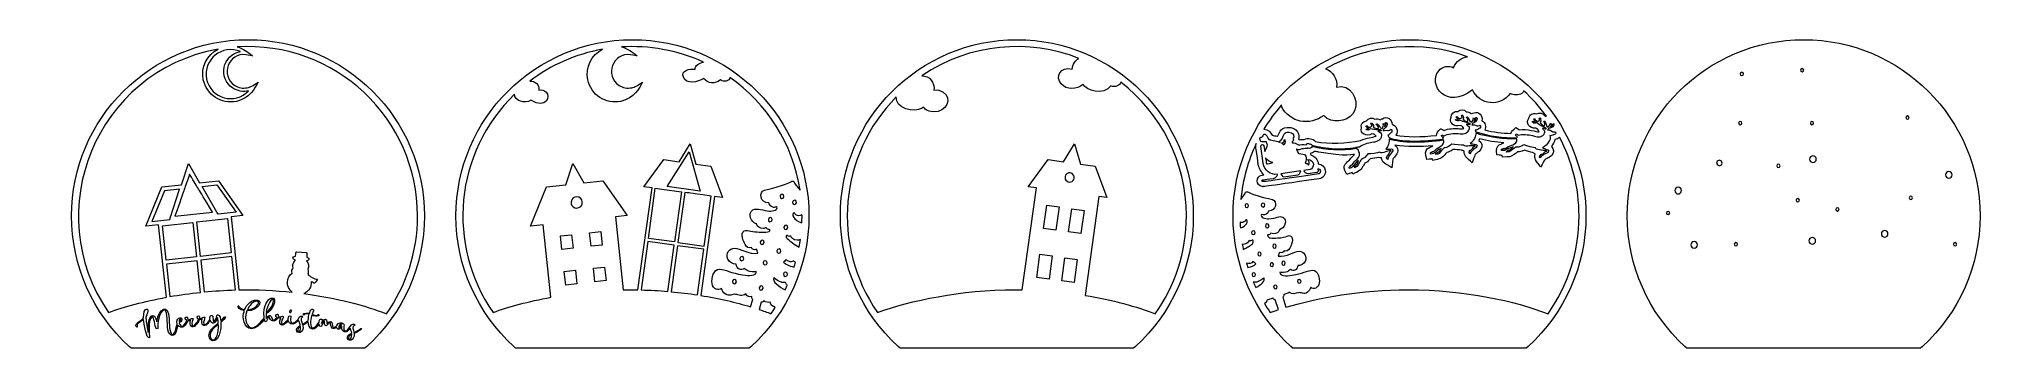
# Model space of a CAD drawing. Header units: inches. Extents: x 51 to 2389, y 25 to 398.
import ezdxf

# ---------------------------------------------------------------- set-up
doc = ezdxf.new("R2010")
doc.units = ezdxf.units.IN
doc.header["$MEASUREMENT"] = 0
doc.layers.add('_U+0421_U+043B_U+043E_U+0439 1', color=7, linetype='Continuous')

msp = doc.modelspace()

# ---------------------------------------------------------------- linework, layer by layer
at = {"layer": '_U+0421_U+043B_U+043E_U+0439 1', "color": 1, "lineweight": 9, "true_color": 0xff0000}
for points in [[(807.8, 219.5), (834, 261.3), (847.5, 214), (807.8, 219.5)], [(266.6, 186.2), (266.6, 186.2), (266.7, 186.2), (265.1, 188.8), (247.4, 219.6), (265.3, 221.5), (288.2, 188.6), (266.6, 186.2)], [(825, 213.1), (816.6, 152.8), (785, 157.1), (793.3, 217.5), (801.1, 216.4), (801.1, 216.4), (825, 213.1)], [(1261, 169.1), (1264.9, 197), (1279.8, 195), (1275.9, 167), (1261, 169.1)], [(1309.9, 190.8), (1306, 162.9), (1291.1, 164.9), (1295, 192.9), (1309.9, 190.8)], [(236.2, 176.3), (240.6, 134.8), (204, 130.8), (199.5, 172.2), (236.2, 176.3)], [(245.6, 135.4), (241.1, 177.1), (277.9, 181.2), (282.4, 139.5), (245.6, 135.4)], [(714.2, 163.9), (727.6, 165.4), (729.4, 149.1), (716, 147.6), (714.2, 163.9)], [(679, 160), (692.4, 161.5), (694.2, 145.2), (680.8, 143.7), (679, 160)], [(685.4, 100.8), (683.6, 117.1), (697, 118.6), (698.8, 102.3), (685.4, 100.8)], [(720.6, 104.8), (718.8, 121), (732.2, 122.5), (734, 106.3), (720.6, 104.8)], [(1271.6, 135.9), (1267.7, 107.9), (1252.8, 110), (1256.7, 137.9), (1271.6, 135.9)], [(1301.7, 131.7), (1297.8, 103.8), (1282.9, 105.8), (1286.8, 133.8), (1301.7, 131.7)]]:
    msp.add_lwpolyline(points, dxfattribs=at)
for points, knots in [([(1083.7, 327.7), (1081.9, 313.4), (1105.6, 308.6), (1114.1, 313.8), (1114.3, 313.9), (1115.9, 315), (1116, 315.3), (1117.8, 314.1), (1120.3, 310.1), (1128.3, 309.7), (1144.5, 308.9), (1151.6, 326.2), (1140.2, 333.4), (1136.9, 335.4), (1132.7, 336.7), (1129, 336), (1130.4, 344.9), (1123.8, 353.2), (1114.5, 353.3), (1172.5, 392.6), (1243.9, 397.8), (1303.7, 374.2), (1299.4, 372.3), (1296.2, 366.8), (1295.4, 361.2), (1280.8, 365.2), (1275, 351.7), (1282.2, 343.5), (1288.8, 335.8), (1301.4, 336.2), (1308.7, 342.7), (1311.9, 336), (1333.5, 328.4), (1342.1, 341.1), (1347.3, 338.3), (1353.7, 341.8), (1354, 345.5), (1402.2, 308.2), (1433.2, 249.7), (1433.2, 184.1), (1433.2, 140.2), (1419.3, 99.5), (1395.7, 66.2), (1373.4, 74.8), (1344.5, 82.9), (1311.1, 88.3), (1311.1, 88.3), (1327.6, 207.6), (1327.6, 207.6), (1327.6, 207.6), (1337.5, 206.2), (1337.5, 206.2), (1337.5, 206.2), (1323.2, 244.3), (1323.2, 244.3), (1323.2, 244.3), (1305.4, 246.7), (1305.4, 246.7), (1305.4, 246.7), (1298.5, 271.1), (1298.5, 271.1), (1298.5, 271.1), (1285, 249.6), (1285, 249.6), (1285, 249.6), (1266.7, 252.1), (1266.7, 252.1), (1266.7, 252.1), (1242.6, 219.4), (1242.6, 219.4), (1242.6, 219.4), (1252.5, 218), (1252.5, 218), (1252.5, 218), (1235.4, 95), (1235.4, 95), (1232.7, 95), (1229.9, 95.1), (1227.1, 95.1), (1160.8, 95.1), (1100.7, 82.1), (1061, 67.8), (1005.2, 148.2), (1014.3, 257.6), (1083.7, 327.7)], [0, 0, 0, 0, 1, 1, 1, 2, 2, 2, 3, 3, 3, 4, 4, 4, 5, 5, 5, 6, 6, 6, 7, 7, 7, 8, 8, 8, 9, 9, 9, 10, 10, 10, 11, 11, 11, 12, 12, 12, 13, 13, 13, 14, 14, 14, 15, 15, 15, 16, 16, 16, 17, 17, 17, 18, 18, 18, 19, 19, 19, 20, 20, 20, 21, 21, 21, 22, 22, 22, 23, 23, 23, 24, 24, 24, 25, 25, 25, 26, 26, 26, 27, 27, 27, 28, 28, 28, 28]), ([(266.6, 385.2), (253.3, 378.5), (245.7, 363.5), (248.8, 348.3), (252.6, 330.2), (270.5, 318.5), (288.6, 322.3), (305.2, 325.8), (310.8, 338.4), (314.8, 345.4), (307.9, 341.1), (306, 339.6), (301.7, 338.8), (301.7, 338.8), (301.7, 338.8), (301.7, 338.8), (296.4, 337.7), (291.1, 338.7), (286.6, 341.6), (268.8, 353.3), (279, 381.5), (300.4, 378.5), (300.4, 378.5), (308.1, 377.4), (308.1, 377.4), (301.5, 382.4), (297.5, 386), (289.4, 387.9), (407.9, 395.5), (506.9, 301.5), (506.9, 184.1), (506.9, 140.2), (493.1, 99.5), (469.5, 66.2), (443.9, 76.1), (409.6, 85.3), (370, 90.5), (375.8, 92.9), (379.3, 98.7), (378.8, 105), (378.8, 105), (378.8, 105.3), (378.8, 105.3), (378.9, 105.1), (381.8, 103.1), (382.1, 102.9), (382.1, 102.9), (385.2, 104.9), (386.3, 107.9), (382.7, 107.6), (377, 111.5), (374.7, 113.8), (375.4, 115.5), (375.6, 118.2), (374.7, 120), (374.7, 120), (374.7, 120), (374.7, 120), (376.1, 123.2), (375.6, 127.1), (373.2, 129.9), (374.6, 129.8), (379, 133.5), (373.4, 134.6), (373.7, 138.6), (374.1, 140), (372.7, 140.1), (372.7, 140.1), (361.5, 140.9), (361.5, 140.9), (360.1, 141.1), (360.3, 139.5), (360, 135.7), (355.7, 135.5), (355.6, 131.6), (359.8, 130.8), (356.3, 127.8), (356.2, 123), (356.9, 121.4), (355.7, 120), (355.1, 117.4), (355.8, 115.2), (348.8, 110.7), (347.6, 98.2), (356, 92.2), (335, 94.4), (313.6, 95.4), (291.7, 95), (291.7, 95), (282.2, 183), (282.2, 183), (282.2, 183), (296.3, 184.6), (296.3, 184.6), (296.3, 184.6), (267.1, 226.6), (267.1, 226.6), (267.1, 226.6), (244.2, 224.1), (244.2, 224.1), (244.2, 224.1), (230.8, 247.3), (230.8, 247.3), (230.8, 247.3), (222.5, 221.7), (222.5, 221.7), (222.5, 221.7), (199, 219.1), (199, 219.1), (199, 219.1), (179.6, 171.8), (179.6, 171.8), (179.6, 171.8), (194.9, 173.4), (194.9, 173.4), (194.9, 173.4), (204.3, 86.1), (204.3, 86.1), (177.5, 81.2), (153.7, 74.6), (134.7, 67.8), (50.7, 188.9), (119.7, 359), (266.6, 385.2)], [0, 0, 0, 0, 1, 1, 1, 2, 2, 2, 3, 3, 3, 4, 4, 4, 5, 5, 5, 6, 6, 6, 7, 7, 7, 8, 8, 8, 9, 9, 9, 10, 10, 10, 11, 11, 11, 12, 12, 12, 13, 13, 13, 14, 14, 14, 15, 15, 15, 16, 16, 16, 17, 17, 17, 18, 18, 18, 19, 19, 19, 20, 20, 20, 21, 21, 21, 22, 22, 22, 23, 23, 23, 24, 24, 24, 25, 25, 25, 26, 26, 26, 27, 27, 27, 28, 28, 28, 29, 29, 29, 30, 30, 30, 31, 31, 31, 32, 32, 32, 33, 33, 33, 34, 34, 34, 35, 35, 35, 36, 36, 36, 37, 37, 37, 38, 38, 38, 39, 39, 39, 40, 40, 40, 41, 41, 41, 41]), ([(302.6, 396.7), (185.4, 396.7), (90.1, 301.3), (90.1, 184.1), (90.1, 124.4), (115.4, 67), (159.6, 26.8), (159.6, 26.8), (162, 24.7), (162, 24.7), (162, 24.7), (443.3, 24.7), (443.3, 24.7), (443.3, 24.7), (445.7, 26.8), (445.7, 26.8), (489.9, 67), (515.2, 124.4), (515.2, 184.1), (515.2, 301.3), (419.9, 396.7), (302.6, 396.7)], [0, 0, 0, 0, 1, 1, 1, 2, 2, 2, 3, 3, 3, 4, 4, 4, 5, 5, 5, 6, 6, 6, 7, 7, 7, 7]), ([(284.4, 338.3), (289.9, 334.7), (296.6, 333.4), (303.4, 335), (287.1, 317.5), (257.6, 325.7), (252.8, 349.2), (247.9, 372.7), (271.7, 391.9), (293.6, 382.3), (271.9, 378.7), (266.1, 350.2), (284.4, 338.3)], [0, 0, 0, 0, 1, 1, 1, 2, 2, 2, 3, 3, 3, 4, 4, 4, 4]), ([(901.5, 149.6), (903.4, 145.9), (906.2, 145.2), (909.2, 146), (910.2, 143.8), (912.3, 142.7), (915.6, 143.9), (915.5, 143.8), (916.2, 140.3), (916.8, 139.1), (906.1, 137.5), (895.2, 145.4), (888.9, 145.4), (882.4, 145.3), (877.5, 138.6), (880.8, 131.9), (882.8, 128.1), (886.7, 126), (890.6, 126.2), (891.3, 120), (896.8, 117.5), (900.7, 120.9), (901.6, 119.7), (904.5, 118), (904.9, 117.9), (906.7, 117.1), (913.6, 116.1), (915, 117.2), (915.4, 111.6), (906.2, 112), (898.5, 113.1), (885.2, 115), (877.3, 119.8), (870.8, 120), (863.5, 120.2), (860.8, 109.1), (861.8, 102.7), (862.8, 95.7), (869.5, 93.3), (873.1, 96.8), (874, 94.1), (875.3, 91.7), (877.7, 90.1), (882.7, 86.6), (885.9, 90.3), (889.8, 89.6), (894, 88.8), (898.2, 86.6), (902.4, 90.2), (904.3, 87.2), (905.6, 85.9), (909.7, 87), (909.3, 85.5), (909.9, 84.2), (910.9, 83.5), (910.9, 83.5), (908.1, 74.6), (908.1, 74.6), (890.5, 79.9), (870.2, 84.7), (848, 88.3), (848, 88.3), (864.5, 207.6), (864.5, 207.6), (864.5, 207.6), (874.4, 206.2), (874.4, 206.2), (874.4, 206.2), (860.1, 244.3), (860.1, 244.3), (860.1, 244.3), (842.3, 246.7), (842.3, 246.7), (842.3, 246.7), (835.4, 271.1), (835.4, 271.1), (835.4, 271.1), (821.9, 249.6), (821.9, 249.6), (821.9, 249.6), (803.6, 252.1), (803.6, 252.1), (803.6, 252.1), (779.5, 219.4), (779.5, 219.4), (779.5, 219.4), (789.4, 218), (789.4, 218), (789.4, 218), (772.3, 95), (772.3, 95), (765.9, 95.1), (761.4, 95.1), (754.8, 95), (754.8, 95), (745.3, 183), (745.3, 183), (745.3, 183), (759.4, 184.6), (759.4, 184.6), (759.4, 184.6), (730.2, 226.6), (730.2, 226.6), (730.2, 226.6), (707.4, 224.1), (707.4, 224.1), (707.4, 224.1), (693.9, 247.3), (693.9, 247.3), (693.9, 247.3), (685.7, 221.7), (685.7, 221.7), (685.7, 221.7), (662.2, 219.1), (662.2, 219.1), (662.2, 219.1), (642.8, 171.8), (642.8, 171.8), (642.8, 171.8), (658.1, 173.4), (658.1, 173.4), (658.1, 173.4), (667.5, 86.1), (667.5, 86.1), (640.6, 81.2), (616.9, 74.6), (597.9, 67.8), (541.3, 149.2), (551.3, 260.8), (623.8, 330.9), (623.7, 322.6), (636.1, 319.2), (643.3, 323.6), (662.4, 312.9), (667.5, 328.1), (661.9, 333.6), (659.5, 336), (656.2, 336.3), (653, 335.9), (654.2, 342.3), (648.5, 347), (642.3, 346.8), (667.5, 365.9), (697.3, 379.4), (729.7, 385.1), (716.5, 378.4), (708.8, 363.5), (712, 348.3), (715.8, 330.2), (733.6, 318.5), (751.7, 322.3), (768.4, 325.8), (774, 338.4), (778, 345.4), (771, 341.1), (769.2, 339.6), (764.9, 338.8), (764.9, 338.8), (764.9, 338.8), (764.9, 338.8), (759.6, 337.7), (754.2, 338.7), (749.7, 341.6), (731.9, 353.3), (742.2, 381.5), (763.6, 378.5), (763.6, 378.5), (771.3, 377.4), (771.3, 377.4), (764.7, 382.3), (760.6, 386), (752.5, 387.9), (785.8, 390.1), (819.6, 384.2), (851.3, 369.7), (846.2, 368.5), (841.3, 366), (841.3, 361.2), (834.5, 361.8), (824, 359.9), (827.2, 351.5), (830.7, 342), (844.6, 345.8), (851.5, 349.8), (856.8, 343.8), (865.4, 342.9), (871.7, 348.1), (876.2, 345.1), (882.5, 346.8), (883.3, 351.1), (927.7, 319.9), (959.1, 271.3), (967.7, 215.3), (965.1, 219), (961.6, 222.1), (961.2, 223.8), (960.7, 226.1), (958.3, 226.9), (956.6, 225.4), (952.4, 221.6), (927.2, 215.9), (924.7, 215.2), (918, 213.2), (919.2, 199.8), (930.2, 199.9), (930.8, 198.2), (931.3, 196.7), (933.2, 195.5), (934.2, 194.9), (935.4, 194.5), (936.7, 194.4), (937.5, 194.4), (939.5, 195.5), (939.8, 195.1), (941.9, 191.6), (935.3, 189.9), (930.9, 190.1), (924, 190.4), (915.8, 194.3), (911, 191.5), (903.6, 187.1), (909.1, 176.1), (915.2, 174.7), (915.8, 171.2), (919.6, 168.8), (923.5, 168.9), (924.7, 168.9), (925.9, 169.5), (927.1, 170), (927.9, 168.6), (929, 167.6), (931, 167.7), (932.1, 167.8), (931.5, 165), (928.9, 164.8), (922.1, 164.3), (914.9, 164.7), (908.4, 165.8), (905.9, 166.2), (902.6, 167.7), (900.2, 166), (895.4, 162.7), (899.6, 153.4), (901.5, 149.6)], [0, 0, 0, 0, 1, 1, 1, 2, 2, 2, 3, 3, 3, 4, 4, 4, 5, 5, 5, 6, 6, 6, 7, 7, 7, 8, 8, 8, 9, 9, 9, 10, 10, 10, 11, 11, 11, 12, 12, 12, 13, 13, 13, 14, 14, 14, 15, 15, 15, 16, 16, 16, 17, 17, 17, 18, 18, 18, 19, 19, 19, 20, 20, 20, 21, 21, 21, 22, 22, 22, 23, 23, 23, 24, 24, 24, 25, 25, 25, 26, 26, 26, 27, 27, 27, 28, 28, 28, 29, 29, 29, 30, 30, 30, 31, 31, 31, 32, 32, 32, 33, 33, 33, 34, 34, 34, 35, 35, 35, 36, 36, 36, 37, 37, 37, 38, 38, 38, 39, 39, 39, 40, 40, 40, 41, 41, 41, 42, 42, 42, 43, 43, 43, 44, 44, 44, 45, 45, 45, 46, 46, 46, 47, 47, 47, 48, 48, 48, 49, 49, 49, 50, 50, 50, 51, 51, 51, 52, 52, 52, 53, 53, 53, 54, 54, 54, 55, 55, 55, 56, 56, 56, 57, 57, 57, 58, 58, 58, 59, 59, 59, 60, 60, 60, 61, 61, 61, 62, 62, 62, 63, 63, 63, 64, 64, 64, 65, 65, 65, 66, 66, 66, 67, 67, 67, 68, 68, 68, 69, 69, 69, 70, 70, 70, 71, 71, 71, 72, 72, 72, 73, 73, 73, 74, 74, 74, 75, 75, 75, 76, 76, 76, 77, 77, 77, 78, 78, 78, 79, 79, 79, 80, 80, 80, 81, 81, 81, 81]), ([(765.8, 396.7), (648.6, 396.7), (553.2, 301.3), (553.2, 184.1), (553.2, 124.4), (578.6, 67), (622.8, 26.8), (622.8, 26.8), (625.1, 24.7), (625.1, 24.7), (625.1, 24.7), (906.5, 24.7), (906.5, 24.7), (906.5, 24.7), (908.8, 26.8), (908.8, 26.8), (953, 67), (978.4, 124.4), (978.4, 184.1), (978.4, 301.3), (883, 396.7), (765.8, 396.7)], [0, 0, 0, 0, 1, 1, 1, 2, 2, 2, 3, 3, 3, 4, 4, 4, 5, 5, 5, 6, 6, 6, 7, 7, 7, 7]), ([(1228.9, 396.7), (1111.7, 396.7), (1016.3, 301.3), (1016.3, 184.1), (1016.3, 124.4), (1041.7, 67), (1085.9, 26.8), (1085.9, 26.8), (1088.2, 24.7), (1088.2, 24.7), (1088.2, 24.7), (1369.6, 24.7), (1369.6, 24.7), (1369.6, 24.7), (1372, 26.8), (1372, 26.8), (1416.1, 67), (1441.5, 124.4), (1441.5, 184.1), (1441.5, 301.3), (1346.1, 396.7), (1228.9, 396.7)], [0, 0, 0, 0, 1, 1, 1, 2, 2, 2, 3, 3, 3, 4, 4, 4, 5, 5, 5, 6, 6, 6, 7, 7, 7, 7]), ([(1702, 396.7), (1584.7, 396.7), (1489.4, 301.3), (1489.4, 184.1), (1489.4, 124.4), (1514.7, 67), (1558.9, 26.8), (1558.9, 26.8), (1561.3, 24.7), (1561.3, 24.7), (1561.3, 24.7), (1842.6, 24.7), (1842.6, 24.7), (1842.6, 24.7), (1845, 26.8), (1845, 26.8), (1889.2, 67), (1914.5, 124.4), (1914.5, 184.1), (1914.5, 301.3), (1819.2, 396.7), (1702, 396.7)], [0, 0, 0, 0, 1, 1, 1, 2, 2, 2, 3, 3, 3, 4, 4, 4, 5, 5, 5, 6, 6, 6, 7, 7, 7, 7]), ([(1547.7, 318), (1547.7, 310.9), (1559.8, 301.7), (1566.6, 299.5), (1576.3, 296.4), (1587.1, 298), (1595.4, 303.2), (1596.5, 303.9), (1597.6, 305.3), (1598.8, 304.8), (1600.2, 304.2), (1601.4, 302.6), (1602.8, 301.8), (1613.4, 295.3), (1631.3, 299.1), (1636.2, 311.6), (1641.5, 325.1), (1630.6, 344), (1614, 339.4), (1616, 349), (1609.1, 358.9), (1600.9, 361.6), (1654.2, 392), (1717.1, 396), (1771.9, 376), (1764.5, 375.3), (1757.8, 370.5), (1755.1, 362.9), (1749, 365.9), (1741.8, 364.6), (1737.2, 359.1), (1723.5, 342.3), (1746.8, 311.1), (1777.9, 336.4), (1785.9, 317.7), (1811.7, 314.9), (1823.3, 331.9), (1827.3, 329.6), (1833.4, 329.6), (1837.1, 331.9), (1838.7, 332.9), (1839.4, 334), (1839.4, 335.2), (1849.7, 325.8), (1858.9, 315.5), (1867.1, 304.3), (1866.3, 304.6), (1865.6, 304.8), (1864.9, 304.8), (1862.9, 308.5), (1858.2, 309.5), (1855, 307.1), (1850.9, 308.9), (1846.2, 306.3), (1845.7, 301.9), (1841.1, 296.4), (1846.8, 289.2), (1854.2, 290.1), (1855.3, 289.4), (1855.6, 289.2), (1856.7, 288.5), (1857, 287.5), (1857.5, 286.6), (1858, 285.6), (1855.9, 285.2), (1843.3, 289.9), (1834.1, 288), (1834.1, 288.1), (1830.2, 290.8), (1830.2, 290.8), (1826.7, 287.9), (1824.7, 286.9), (1824.1, 283.7), (1813.9, 284.1), (1802.9, 285.3), (1792.7, 287.8), (1794.7, 291.3), (1793.4, 297.2), (1789.2, 298.9), (1790.7, 304.9), (1785.5, 311), (1779.7, 308.3), (1778.5, 308.4), (1777.3, 308.1), (1776.3, 307.6), (1774.7, 309.3), (1772.5, 310), (1770.4, 309.8), (1767.9, 313), (1763.1, 313.1), (1760.3, 310.1), (1755.9, 311), (1751.9, 307.5), (1752.2, 303.2), (1748.7, 296.8), (1755.9, 291), (1762.8, 293.3), (1764.1, 292.7), (1764.4, 292.6), (1765.6, 292.1), (1766.1, 291.2), (1766.7, 290.3), (1767.4, 289.5), (1765.8, 288.9), (1762.5, 289.4), (1760.7, 289.5), (1756.2, 289.7), (1748.8, 289.5), (1743.5, 287.3), (1743.5, 287.4), (1739.1, 289.3), (1739.1, 289.3), (1736.2, 285.8), (1734.6, 284.4), (1734.5, 281.3), (1716.6, 279.3), (1697.4, 279), (1685.3, 281.6), (1689.7, 286.8), (1685.4, 293.8), (1681, 294.4), (1681.1, 300.6), (1674.7, 305.3), (1669.6, 301.4), (1668.5, 301.3), (1667.4, 300.8), (1666.5, 300), (1664.7, 301.3), (1662.4, 301.6), (1660.3, 300.8), (1657.1, 303.4), (1652.3, 302.4), (1650.3, 298.9), (1646, 298.9), (1642.7, 294.6), (1644, 290.4), (1641.9, 283.4), (1650.3, 279.3), (1656.5, 283), (1657.9, 282.8), (1658.1, 282.8), (1659.5, 282.6), (1660.1, 281.8), (1661, 281.1), (1661.8, 280.4), (1656.7, 278.5), (1650.9, 278.9), (1642.8, 275.1), (1626.1, 271.8), (1605.4, 270.5), (1588.6, 273.9), (1587.1, 275.8), (1584.9, 276.9), (1582.6, 277.1), (1580.2, 278.1), (1577.4, 277.8), (1575.2, 276.4), (1573.4, 276.5), (1571.6, 276.3), (1569.7, 275.9), (1569.1, 276.2), (1568.6, 276.5), (1568.1, 276.7), (1570, 280.8), (1567.9, 291.8), (1554.4, 291), (1545.7, 290.5), (1544.7, 282.6), (1543.4, 280.7), (1543.1, 280.6), (1542.9, 280.4), (1542.6, 280.2), (1540, 280.8), (1538, 281.1), (1536.5, 281.6), (1535.2, 284.2), (1531.4, 289.1), (1526.6, 288.8), (1532.8, 299.2), (1539.8, 308.9), (1547.7, 318)], [0, 0, 0, 0, 1, 1, 1, 2, 2, 2, 3, 3, 3, 4, 4, 4, 5, 5, 5, 6, 6, 6, 7, 7, 7, 8, 8, 8, 9, 9, 9, 10, 10, 10, 11, 11, 11, 12, 12, 12, 13, 13, 13, 14, 14, 14, 15, 15, 15, 16, 16, 16, 17, 17, 17, 18, 18, 18, 19, 19, 19, 20, 20, 20, 21, 21, 21, 22, 22, 22, 23, 23, 23, 24, 24, 24, 25, 25, 25, 26, 26, 26, 27, 27, 27, 28, 28, 28, 29, 29, 29, 30, 30, 30, 31, 31, 31, 32, 32, 32, 33, 33, 33, 34, 34, 34, 35, 35, 35, 36, 36, 36, 37, 37, 37, 38, 38, 38, 39, 39, 39, 40, 40, 40, 41, 41, 41, 42, 42, 42, 43, 43, 43, 44, 44, 44, 45, 45, 45, 46, 46, 46, 47, 47, 47, 48, 48, 48, 49, 49, 49, 50, 50, 50, 51, 51, 51, 52, 52, 52, 53, 53, 53, 54, 54, 54, 55, 55, 55, 56, 56, 56, 57, 57, 57, 58, 58, 58, 59, 59, 59, 60, 60, 60, 60]), ([(2176.9, 396.7), (2059.6, 396.7), (1964.3, 301.3), (1964.3, 184.1), (1964.3, 124.4), (1989.6, 67), (2033.8, 26.8), (2033.8, 26.8), (2036.2, 24.7), (2036.2, 24.7), (2036.2, 24.7), (2317.5, 24.7), (2317.5, 24.7), (2317.5, 24.7), (2319.9, 26.8), (2319.9, 26.8), (2364.1, 67), (2389.4, 124.4), (2389.4, 184.1), (2389.4, 301.3), (2294.1, 396.7), (2176.9, 396.7)], [0, 0, 0, 0, 1, 1, 1, 2, 2, 2, 3, 3, 3, 4, 4, 4, 5, 5, 5, 6, 6, 6, 7, 7, 7, 7]), ([(2102.3, 357.4), (2104.9, 357.4), (2104.9, 353.5), (2102.3, 353.5), (2099.7, 353.5), (2099.7, 357.4), (2102.3, 357.4)], [0, 0, 0, 0, 1, 1, 1, 2, 2, 2, 2]), ([(2174.9, 358), (2172.3, 358), (2172.3, 361.9), (2174.9, 361.9), (2177.5, 361.9), (2177.5, 358), (2174.9, 358)], [0, 0, 0, 0, 1, 1, 1, 2, 2, 2, 2]), ([(2300, 302.8), (2300, 305.4), (2303.9, 305.4), (2303.9, 302.8), (2303.9, 300.2), (2300, 300.2), (2300, 302.8)], [0, 0, 0, 0, 1, 1, 1, 2, 2, 2, 2]), ([(2100.4, 294.2), (2097.8, 294.2), (2097.8, 298.2), (2100.4, 298.2), (2103, 298.2), (2103, 294.2), (2100.4, 294.2)], [0, 0, 0, 0, 1, 1, 1, 2, 2, 2, 2]), ([(2186.8, 294.2), (2184.2, 294.2), (2184.2, 298.2), (2186.8, 298.2), (2189.4, 298.2), (2189.4, 294.2), (2186.8, 294.2)], [0, 0, 0, 0, 1, 1, 1, 2, 2, 2, 2]), ([(1517.3, 271.4), (1517.3, 271.3), (1517.2, 271.4), (1517.3, 271.3), (1516.4, 268.8), (1516.6, 269.2), (1519.8, 246.6), (1520.5, 241.6), (1523, 237.1), (1526.6, 233.8), (1526.6, 233.8), (1524.5, 233.5), (1524.5, 233.5), (1516.3, 232.4), (1516.4, 220.6), (1524.5, 219.5), (1525.9, 219.3), (1521.1, 218.8), (1593.1, 228.9), (1597.3, 229.5), (1601.3, 233.6), (1600.5, 239.2), (1599.9, 243.4), (1596.4, 246.7), (1592.1, 247), (1591.6, 252), (1588, 256.4), (1582.9, 257.7), (1582.7, 258.4), (1582.6, 258.7), (1582.2, 259.6), (1584.2, 259.8), (1586.1, 260.6), (1587.6, 262), (1589.3, 261.7), (1591, 261.5), (1592.7, 261.2), (1625.8, 254.8), (1635.5, 258.8), (1635.8, 258.4), (1632.1, 254.2), (1632.6, 256), (1629.3, 250.9), (1627.9, 250.5), (1626.7, 249.6), (1625.9, 248.4), (1623.4, 246.4), (1622.2, 242.8), (1624.2, 238.9), (1624.2, 238.9), (1626.5, 234.2), (1626.5, 234.2), (1631.2, 235.8), (1631.8, 236), (1632.7, 236.4), (1632.7, 236.4), (1633.8, 234.7), (1633.8, 234.7), (1642.5, 238.8), (1642.6, 238.6), (1645.5, 243.2), (1646.7, 245.2), (1647.6, 246.7), (1648.1, 247.7), (1650.9, 249), (1651.4, 249.5), (1654.7, 253.1), (1657.9, 253.3), (1662.1, 254), (1664.9, 254.5), (1666.1, 254.2), (1667.2, 254), (1668.4, 254.1), (1668.6, 248.5), (1673.1, 246.9), (1680.8, 242.3), (1681.9, 253.3), (1681.2, 252), (1683.8, 255.1), (1685, 256.5), (1686.8, 258.8), (1687.4, 260.6), (1688.6, 264), (1687.4, 267.7), (1684.4, 269.7), (1698.2, 267), (1715.9, 267.5), (1729.9, 268.8), (1729.5, 268.3), (1729.4, 268.2), (1729.1, 268), (1727.7, 267.9), (1726.3, 267.2), (1725.3, 266.2), (1722.5, 264.9), (1720.4, 261.8), (1721.5, 257.4), (1721.5, 257.4), (1722.7, 252.3), (1722.7, 252.3), (1727.7, 252.8), (1728.3, 252.9), (1729.2, 253), (1729.2, 253), (1730, 251.1), (1730, 251.1), (1739.4, 253.3), (1739.4, 253), (1743.2, 256.8), (1744.9, 258.6), (1746, 259.8), (1746.8, 260.7), (1749.8, 261.3), (1750.4, 261.7), (1754.4, 264.4), (1757.2, 264), (1761.7, 263.7), (1764.7, 263.6), (1765.6, 263.1), (1766.6, 262.6), (1768, 262.4), (1766.9, 256.8), (1771.2, 254.1), (1777.5, 248.1), (1781, 258.9), (1780.3, 257.8), (1783.2, 260), (1784.7, 261.1), (1786.9, 262.9), (1787.9, 264.5), (1790.3, 268.2), (1789.1, 273), (1785.6, 275.2), (1785.9, 275.9), (1786.2, 276.5), (1786.5, 277.2), (1795.9, 274.5), (1805.9, 273), (1815.5, 272.3), (1813.7, 271.5), (1813, 271.4), (1812.2, 270.8), (1809, 270.1), (1806.6, 267.3), (1806.7, 262.9), (1806.7, 262.9), (1807, 257.7), (1807, 257.7), (1811.9, 257.2), (1812.5, 257.2), (1813.5, 257.1), (1813.5, 257.1), (1813.8, 255.1), (1813.8, 255.1), (1823.4, 255.4), (1823.5, 255.1), (1827.9, 258.2), (1829.9, 259.5), (1831.3, 260.5), (1832.2, 261.3), (1835.5, 261.3), (1836.2, 261.7), (1840.4, 263.5), (1843.5, 262.4), (1847.6, 261.3), (1850.3, 260.7), (1851.1, 260), (1852.1, 259.4), (1853.3, 258.9), (1851.3, 253.7), (1854.7, 250.4), (1859.9, 243), (1865.4, 252.7), (1864.4, 251.9), (1867.8, 253.6), (1869.5, 254.4), (1872, 255.7), (1873.3, 257.1), (1876.3, 260.2), (1876.1, 265.2), (1873.1, 268), (1874.7, 270.2), (1876.6, 273.5), (1877.2, 276.3), (1879.1, 276.8), (1881.1, 277.4), (1882.7, 279.3), (1897.7, 250.9), (1906.2, 218.5), (1906.2, 184.1), (1906.2, 140.2), (1892.4, 99.5), (1868.8, 66.2), (1829.3, 81.5), (1768.9, 95.1), (1700.2, 95.1), (1643.7, 95.1), (1591.8, 85.7), (1553.1, 74), (1553.1, 74), (1549.3, 86.2), (1549.3, 86.2), (1550.2, 86.9), (1550.7, 88), (1550.4, 89.4), (1554.4, 90.4), (1554.6, 91), (1556.4, 91.6), (1556.7, 91.6), (1556.9, 91.8), (1556.9, 92.1), (1560.7, 89), (1564.4, 90.9), (1568.1, 91.6), (1571.6, 92.3), (1574.5, 89), (1579, 92.1), (1581.1, 93.5), (1582.3, 95.7), (1583.1, 98.1), (1586.3, 94.9), (1592.2, 97.1), (1593.2, 103.3), (1594.1, 109), (1591.7, 119), (1585.1, 118.8), (1579.4, 118.6), (1572.2, 114.3), (1560.4, 112.6), (1553.5, 111.6), (1545.3, 111.3), (1545.7, 116.3), (1546.9, 115.3), (1553.1, 116.2), (1554.7, 116.9), (1555, 117.1), (1557.6, 118.6), (1558.4, 119.6), (1561.9, 116.6), (1566.8, 118.8), (1567.4, 124.4), (1570.9, 124.1), (1574.5, 126), (1576.2, 129.4), (1579.2, 135.4), (1574.7, 141.4), (1568.9, 141.5), (1563.1, 141.5), (1553.5, 134.4), (1543.9, 135.8), (1544.3, 137), (1545.2, 140.1), (1545.1, 140.1), (1548.1, 139), (1550, 140.1), (1550.8, 142.1), (1553.5, 141.3), (1556, 142), (1557.7, 145.3), (1559.4, 148.6), (1563.2, 156.9), (1558.9, 159.9), (1556.1, 161.8), (1555.1, 158.2), (1542.9, 157.6), (1539.9, 157.4), (1536.8, 157.4), (1533.8, 157.7), (1531.5, 157.9), (1530.4, 161.5), (1531.4, 161.4), (1533.1, 161.4), (1534.1, 162.2), (1534.9, 163.4), (1535.9, 163.1), (1536.9, 162.5), (1538.1, 162.5), (1541.7, 162.4), (1544.9, 164.6), (1545.5, 167.6), (1551, 168.9), (1555.8, 178.8), (1549.2, 182.7), (1545.4, 184.9), (1540.7, 181), (1532.4, 180.6), (1528.4, 180.5), (1521.6, 182.7), (1523.5, 185.9), (1523.7, 186.3), (1526.8, 184.5), (1529.4, 186.3), (1531, 187.4), (1531.5, 188.6), (1532.1, 190.1), (1541.8, 190.1), (1543, 202), (1536.9, 203.8), (1534.8, 204.5), (1511.8, 209.4), (1508, 212.8), (1506.5, 214.1), (1504.4, 213.4), (1503.9, 211.4), (1503.6, 209.8), (1500.9, 207.3), (1498.7, 204.1), (1501, 228), (1507.4, 250.6), (1517.3, 271.4)], [0, 0, 0, 0, 1, 1, 1, 2, 2, 2, 3, 3, 3, 4, 4, 4, 5, 5, 5, 6, 6, 6, 7, 7, 7, 8, 8, 8, 9, 9, 9, 10, 10, 10, 11, 11, 11, 12, 12, 12, 13, 13, 13, 14, 14, 14, 15, 15, 15, 16, 16, 16, 17, 17, 17, 18, 18, 18, 19, 19, 19, 20, 20, 20, 21, 21, 21, 22, 22, 22, 23, 23, 23, 24, 24, 24, 25, 25, 25, 26, 26, 26, 27, 27, 27, 28, 28, 28, 29, 29, 29, 30, 30, 30, 31, 31, 31, 32, 32, 32, 33, 33, 33, 34, 34, 34, 35, 35, 35, 36, 36, 36, 37, 37, 37, 38, 38, 38, 39, 39, 39, 40, 40, 40, 41, 41, 41, 42, 42, 42, 43, 43, 43, 44, 44, 44, 45, 45, 45, 46, 46, 46, 47, 47, 47, 48, 48, 48, 49, 49, 49, 50, 50, 50, 51, 51, 51, 52, 52, 52, 53, 53, 53, 54, 54, 54, 55, 55, 55, 56, 56, 56, 57, 57, 57, 58, 58, 58, 59, 59, 59, 60, 60, 60, 61, 61, 61, 62, 62, 62, 63, 63, 63, 64, 64, 64, 65, 65, 65, 66, 66, 66, 67, 67, 67, 68, 68, 68, 69, 69, 69, 70, 70, 70, 71, 71, 71, 72, 72, 72, 73, 73, 73, 74, 74, 74, 75, 75, 75, 76, 76, 76, 77, 77, 77, 78, 78, 78, 79, 79, 79, 80, 80, 80, 81, 81, 81, 82, 82, 82, 83, 83, 83, 84, 84, 84, 85, 85, 85, 86, 86, 86, 87, 87, 87, 88, 88, 88, 89, 89, 89, 90, 90, 90, 91, 91, 91, 92, 92, 92, 93, 93, 93, 94, 94, 94, 95, 95, 95, 96, 96, 96, 97, 97, 97, 98, 98, 98, 99, 99, 99, 100, 100, 100, 101, 101, 101, 102, 102, 102, 103, 103, 103, 103]), ([(260, 188.7), (260, 188.7), (214.5, 183.7), (214.5, 183.7), (227.8, 221.9), (223.9, 210.5), (232.2, 234.5), (245.2, 213), (239, 223.2), (260, 188.7)], [0, 0, 0, 0, 1, 1, 1, 2, 2, 2, 3, 3, 3, 3]), ([(1298, 229.7), (1297.3, 224.9), (1291.1, 223.2), (1288.1, 227.1), (1285.1, 231.1), (1288.3, 236.7), (1293.3, 236), (1296.3, 235.6), (1298.4, 232.8), (1298, 229.7)], [0, 0, 0, 0, 1, 1, 1, 2, 2, 2, 3, 3, 3, 3]), ([(2075.3, 244.6), (2070.9, 244.6), (2070.8, 251.3), (2075.3, 251.3), (2079.7, 251.3), (2079.7, 244.6), (2075.3, 244.6)], [0, 0, 0, 0, 1, 1, 1, 2, 2, 2, 2]), ([(2144.3, 244.6), (2144.3, 247.2), (2148.3, 247.2), (2148.3, 244.6), (2148.3, 242), (2144.3, 242), (2144.3, 244.6)], [0, 0, 0, 0, 1, 1, 1, 2, 2, 2, 2]), ([(2192, 252.6), (2192, 250.3), (2190.2, 248.6), (2188, 248.6), (2185.8, 248.6), (2184, 250.3), (2184, 252.6), (2184, 254.8), (2185.8, 256.6), (2188, 256.6), (2190.2, 256.6), (2192, 254.8), (2192, 252.6)], [0, 0, 0, 0, 1, 1, 1, 2, 2, 2, 3, 3, 3, 4, 4, 4, 4]), ([(2355.8, 233.6), (2355.8, 231.4), (2354, 229.6), (2351.8, 229.6), (2349.6, 229.6), (2347.8, 231.4), (2347.8, 233.6), (2347.8, 235.8), (2349.6, 237.6), (2351.8, 237.6), (2354, 237.6), (2355.8, 235.8), (2355.8, 233.6)], [0, 0, 0, 0, 1, 1, 1, 2, 2, 2, 3, 3, 3, 4, 4, 4, 4]), ([(208.4, 179.8), (208.4, 179.8), (208.5, 179.9), (208.5, 179.9), (208.5, 179.9), (208.5, 179.8), (208.5, 179.8), (208.5, 179.8), (186.7, 177.4), (186.7, 177.4), (186.7, 177.4), (201.9, 214.5), (201.9, 214.5), (201.9, 214.5), (220.3, 216.6), (220.3, 216.6), (207.9, 178.2), (209.7, 183.6), (208.4, 179.8)], [0, 0, 0, 0, 1, 1, 1, 2, 2, 2, 3, 3, 3, 4, 4, 4, 5, 5, 5, 6, 6, 6, 6]), ([(860.6, 208.2), (860.6, 208.2), (852.2, 147.8), (852.2, 147.8), (852.2, 147.8), (820.6, 152.2), (820.6, 152.2), (820.6, 152.2), (828.9, 212.5), (828.9, 212.5), (836.5, 211.5), (829.5, 212.5), (860.6, 208.2)], [0, 0, 0, 0, 1, 1, 1, 2, 2, 2, 3, 3, 3, 4, 4, 4, 4]), ([(943.6, 208.2), (944.1, 211.7), (948.8, 211.1), (948.3, 207.6), (947.8, 204.2), (943.1, 204.7), (943.6, 208.2)], [0, 0, 0, 0, 1, 1, 1, 2, 2, 2, 2]), ([(2021.5, 214.7), (2021.5, 216.9), (2023.3, 218.7), (2025.5, 218.7), (2027.7, 218.7), (2029.5, 216.9), (2029.5, 214.7), (2029.5, 212.4), (2027.7, 210.7), (2025.5, 210.7), (2023.3, 210.7), (2021.5, 212.4), (2021.5, 214.7)], [0, 0, 0, 0, 1, 1, 1, 2, 2, 2, 3, 3, 3, 4, 4, 4, 4]), ([(694.4, 195.2), (689.4, 199.2), (692.2, 207.3), (698.7, 207.3), (702.1, 207.3), (705, 204.7), (705.4, 201.3), (706.1, 195.3), (699.1, 191.4), (694.4, 195.2)], [0, 0, 0, 0, 1, 1, 1, 2, 2, 2, 3, 3, 3, 3]), ([(960.3, 188.1), (960.7, 188.3), (961.8, 186.1), (962.5, 185.6), (964.5, 184.2), (967.3, 183.8), (970, 185.6), (970.1, 185.1), (970.1, 184.6), (970.1, 184.1), (970.1, 181.4), (970, 178.7), (969.9, 176), (960.1, 178.6), (956.6, 186.6), (960.3, 188.1)], [0, 0, 0, 0, 1, 1, 1, 2, 2, 2, 3, 3, 3, 4, 4, 4, 5, 5, 5, 5]), ([(963.3, 200.1), (962.8, 196.7), (958.1, 197.2), (958.6, 200.7), (959.1, 204.2), (963.8, 203.6), (963.3, 200.1)], [0, 0, 0, 0, 1, 1, 1, 2, 2, 2, 2]), ([(1505.6, 198.9), (1508.3, 199.3), (1509, 194.6), (1506.2, 194.2), (1503.4, 193.9), (1502.8, 198.6), (1505.6, 198.9)], [0, 0, 0, 0, 1, 1, 1, 2, 2, 2, 2]), ([(1525.1, 199.6), (1527.8, 199.9), (1528.5, 195.2), (1525.7, 194.9), (1522.9, 194.5), (1522.3, 199.2), (1525.1, 199.6)], [0, 0, 0, 0, 1, 1, 1, 2, 2, 2, 2]), ([(2013.5, 189.6), (2016.1, 189.6), (2016.1, 185.7), (2013.5, 185.7), (2010.9, 185.7), (2010.9, 189.6), (2013.5, 189.6)], [0, 0, 0, 0, 1, 1, 1, 2, 2, 2, 2]), ([(2171.6, 203.1), (2171.6, 200.5), (2167.7, 200.5), (2167.7, 203.1), (2167.7, 205.7), (2171.6, 205.7), (2171.6, 203.1)], [0, 0, 0, 0, 1, 1, 1, 2, 2, 2, 2]), ([(2217.5, 190.1), (2214.9, 190.1), (2214.9, 194), (2217.5, 194), (2220.1, 194), (2220.1, 190.1), (2217.5, 190.1)], [0, 0, 0, 0, 1, 1, 1, 2, 2, 2, 2]), ([(2307.8, 206), (2307.8, 203.4), (2303.9, 203.4), (2303.9, 206), (2303.9, 208.6), (2307.8, 208.6), (2307.8, 206)], [0, 0, 0, 0, 1, 1, 1, 2, 2, 2, 2]), ([(931.5, 177.1), (928.4, 177.5), (929.1, 182.7), (932.2, 182.4), (935.3, 182), (934.6, 176.7), (931.5, 177.1)], [0, 0, 0, 0, 1, 1, 1, 2, 2, 2, 2]), ([(948.3, 170.8), (948.8, 174.3), (953.5, 173.7), (953, 170.2), (952.5, 166.8), (947.8, 167.3), (948.3, 170.8)], [0, 0, 0, 0, 1, 1, 1, 2, 2, 2, 2]), ([(1497.8, 176.6), (1499.6, 175.9), (1501.7, 176.3), (1503.3, 177.4), (1503.9, 177.9), (1504.8, 179.8), (1505.2, 179.6), (1508.7, 178.2), (1505.1, 171.4), (1498.2, 169.8), (1498, 172.1), (1497.9, 174.4), (1497.8, 176.6)], [0, 0, 0, 0, 1, 1, 1, 2, 2, 2, 3, 3, 3, 4, 4, 4, 4]), ([(1511.7, 163.7), (1511.3, 166.8), (1515.5, 167.3), (1515.9, 164.2), (1516.3, 161.1), (1512.1, 160.6), (1511.7, 163.7)], [0, 0, 0, 0, 1, 1, 1, 2, 2, 2, 2]), ([(1528.5, 171.9), (1528, 175), (1532.3, 175.5), (1532.7, 172.4), (1533.1, 169.3), (1528.9, 168.8), (1528.5, 171.9)], [0, 0, 0, 0, 1, 1, 1, 2, 2, 2, 2]), ([(2278.4, 162.7), (2278.4, 160.5), (2276.6, 158.7), (2274.4, 158.7), (2272.2, 158.7), (2270.4, 160.5), (2270.4, 162.7), (2270.4, 164.9), (2272.2, 166.7), (2274.4, 166.7), (2276.6, 166.7), (2278.4, 164.9), (2278.4, 162.7)], [0, 0, 0, 0, 1, 1, 1, 2, 2, 2, 3, 3, 3, 4, 4, 4, 4]), ([(776.3, 94.9), (776.3, 94.9), (784.4, 153.2), (784.4, 153.2), (784.4, 153.2), (816.1, 148.8), (816.1, 148.8), (816.1, 148.8), (808.4, 93.2), (808.4, 93.2), (798, 94.1), (787.3, 94.7), (776.3, 94.9)], [0, 0, 0, 0, 1, 1, 1, 2, 2, 2, 3, 3, 3, 4, 4, 4, 4]), ([(812.3, 92.8), (812.3, 92.8), (820, 148.2), (820, 148.2), (820, 148.2), (851.7, 143.9), (851.7, 143.9), (851.7, 143.9), (844.1, 88.9), (844.1, 88.9), (833.9, 90.5), (823.3, 91.8), (812.3, 92.8)], [0, 0, 0, 0, 1, 1, 1, 2, 2, 2, 3, 3, 3, 4, 4, 4, 4]), ([(919.7, 152.7), (920.2, 156.2), (924.9, 155.6), (924.4, 152.1), (924, 148.7), (919.2, 149.2), (919.7, 152.7)], [0, 0, 0, 0, 1, 1, 1, 2, 2, 2, 2]), ([(941.9, 139.1), (938.8, 139.5), (939.5, 144.8), (942.6, 144.4), (945.7, 144), (945, 138.8), (941.9, 139.1)], [0, 0, 0, 0, 1, 1, 1, 2, 2, 2, 2]), ([(966.6, 146.5), (961, 149.7), (956.1, 153.3), (952.1, 156.9), (950.1, 158.7), (951.2, 161.3), (952.1, 160.5), (953.6, 159.3), (955.1, 159.3), (956.5, 159.9), (957.1, 158.9), (958.9, 155), (964.2, 154.8), (965.5, 154.7), (967, 155.1), (968.1, 155.9), (967.7, 152.7), (967.2, 149.6), (966.6, 146.5)], [0, 0, 0, 0, 1, 1, 1, 2, 2, 2, 3, 3, 3, 4, 4, 4, 5, 5, 5, 6, 6, 6, 6]), ([(1501.7, 143.8), (1501.3, 145.8), (1500.9, 147.9), (1500.5, 150), (1500.9, 149.9), (1501.3, 149.9), (1501.7, 149.9), (1506.3, 150), (1507.9, 153.5), (1508.6, 154.5), (1509.9, 153.9), (1511.1, 153.9), (1512.5, 155), (1513.3, 155.7), (1514.7, 152.2), (1512.9, 150.6), (1509.5, 147.6), (1505.5, 146.1), (1501.7, 143.8)], [0, 0, 0, 0, 1, 1, 1, 2, 2, 2, 3, 3, 3, 4, 4, 4, 5, 5, 5, 6, 6, 6, 6]), ([(1523.4, 138.5), (1523.9, 135.4), (1519.6, 134.9), (1519.2, 138), (1518.8, 141.1), (1523, 141.6), (1523.4, 138.5)], [0, 0, 0, 0, 1, 1, 1, 2, 2, 2, 2]), ([(1537.2, 147.5), (1536.8, 150.6), (1541, 151.1), (1541.4, 148), (1541.9, 144.9), (1537.6, 144.4), (1537.2, 147.5)], [0, 0, 0, 0, 1, 1, 1, 2, 2, 2, 2]), ([(2045, 153.3), (2047.2, 153.3), (2049, 151.5), (2049, 149.3), (2049, 147.1), (2047.2, 145.3), (2045, 145.3), (2042.8, 145.3), (2041, 147.1), (2041, 149.3), (2041, 151.5), (2042.8, 153.3), (2045, 153.3)], [0, 0, 0, 0, 1, 1, 1, 2, 2, 2, 3, 3, 3, 4, 4, 4, 4]), ([(2095.2, 148.1), (2092.6, 148.1), (2092.6, 152), (2095.2, 152), (2097.8, 152), (2097.8, 148.1), (2095.2, 148.1)], [0, 0, 0, 0, 1, 1, 1, 2, 2, 2, 2]), ([(2187.2, 158.2), (2189.4, 158.2), (2191.2, 156.4), (2191.2, 154.2), (2191.2, 152), (2189.4, 150.2), (2187.2, 150.2), (2185, 150.2), (2183.2, 152), (2183.2, 154.2), (2183.2, 156.4), (2185, 158.2), (2187.2, 158.2)], [0, 0, 0, 0, 1, 1, 1, 2, 2, 2, 3, 3, 3, 4, 4, 4, 4]), ([(2359.2, 148.1), (2356.6, 148.1), (2356.6, 152), (2359.2, 152), (2361.8, 152), (2361.8, 148.1), (2359.2, 148.1)], [0, 0, 0, 0, 1, 1, 1, 2, 2, 2, 2]), ([(241.3, 130.2), (241.3, 130.2), (245.4, 92), (245.4, 92), (232.6, 90.7), (220.3, 88.9), (208.5, 86.9), (208.5, 86.9), (204.3, 126.1), (204.3, 126.1), (204.3, 126.1), (241.3, 130.2), (241.3, 130.2)], [0, 0, 0, 0, 1, 1, 1, 2, 2, 2, 3, 3, 3, 4, 4, 4, 4]), ([(250, 92.5), (250, 92.5), (245.9, 130.9), (245.9, 130.9), (245.9, 130.9), (283, 135.1), (283, 135.1), (283, 135.1), (287.4, 94.9), (287.4, 94.9), (274.6, 94.5), (262.1, 93.7), (250, 92.5)], [0, 0, 0, 0, 1, 1, 1, 2, 2, 2, 3, 3, 3, 4, 4, 4, 4]), ([(897.2, 130.1), (894.1, 130.5), (894.8, 135.6), (897.9, 135.2), (901, 134.8), (900.3, 129.7), (897.2, 130.1)], [0, 0, 0, 0, 1, 1, 1, 2, 2, 2, 2]), ([(926, 130.2), (929.1, 129.8), (928.4, 124.6), (925.3, 125), (922.2, 125.4), (922.9, 130.6), (926, 130.2)], [0, 0, 0, 0, 1, 1, 1, 2, 2, 2, 2]), ([(960.6, 122.4), (954, 124.1), (950.1, 126), (947.8, 128.3), (949, 129), (951.1, 131.6), (951.1, 131.7), (951.3, 131.4), (951.6, 131.1), (951.8, 130.7), (952.8, 129.7), (954.6, 129), (956, 128.9), (956.9, 128.8), (959.5, 129.4), (960.2, 129.8), (960.8, 129), (961.5, 128.5), (962.3, 128.3), (961.8, 126.3), (961.2, 124.4), (960.6, 122.4)], [0, 0, 0, 0, 1, 1, 1, 2, 2, 2, 3, 3, 3, 4, 4, 4, 5, 5, 5, 6, 6, 6, 7, 7, 7, 7]), ([(1507.3, 122), (1506.7, 123.8), (1506.2, 125.6), (1505.7, 127.4), (1508.7, 126.2), (1511.6, 126.6), (1513.4, 129.3), (1513.4, 129.2), (1515.9, 127.3), (1516.9, 126.6), (1514.4, 124.1), (1512.1, 122.8), (1507.3, 122)], [0, 0, 0, 0, 1, 1, 1, 2, 2, 2, 3, 3, 3, 4, 4, 4, 4]), ([(1536.4, 123.2), (1533.6, 122.9), (1533, 127.6), (1535.8, 127.9), (1538.6, 128.3), (1539.2, 123.6), (1536.4, 123.2)], [0, 0, 0, 0, 1, 1, 1, 2, 2, 2, 2]), ([(1552.2, 127.5), (1552.6, 124.4), (1548.4, 123.9), (1548, 127), (1547.6, 130.1), (1551.8, 130.6), (1552.2, 127.5)], [0, 0, 0, 0, 1, 1, 1, 2, 2, 2, 2]), ([(891, 104.7), (890.5, 101.2), (885.8, 101.8), (886.3, 105.3), (886.7, 108.7), (891.5, 108.2), (891, 104.7)], [0, 0, 0, 0, 1, 1, 1, 2, 2, 2, 2]), ([(923.2, 97), (922.7, 93.6), (918, 94.1), (918.5, 97.6), (918.9, 101.1), (923.7, 100.5), (923.2, 97)], [0, 0, 0, 0, 1, 1, 1, 2, 2, 2, 2]), ([(949.8, 95.2), (944.1, 98.1), (932.6, 104.8), (936.7, 109.8), (937.1, 108.1), (943.3, 104.6), (945.2, 104.1), (945.6, 104), (948.9, 103.6), (950.3, 104), (950.6, 103), (950.7, 101.8), (952.3, 100.6), (951.5, 98.8), (950.6, 97), (949.8, 95.2)], [0, 0, 0, 0, 1, 1, 1, 2, 2, 2, 3, 3, 3, 4, 4, 4, 5, 5, 5, 5]), ([(949.7, 111.3), (946.6, 111.6), (947.3, 116.9), (950.4, 116.5), (953.6, 116.1), (952.9, 110.9), (949.7, 111.3)], [0, 0, 0, 0, 1, 1, 1, 2, 2, 2, 2]), ([(1514, 115.7), (1516.8, 116), (1517.4, 111.3), (1514.6, 111), (1511.8, 110.7), (1511.2, 115.3), (1514, 115.7)], [0, 0, 0, 0, 1, 1, 1, 2, 2, 2, 2]), ([(1516.8, 97.8), (1515.8, 99.9), (1514.9, 101.9), (1514, 104), (1514, 104), (1514.1, 104.5), (1514.1, 104.5), (1515.4, 104.1), (1518.3, 104.5), (1518.7, 104.6), (1520.4, 105), (1525.9, 108.2), (1526.3, 109.7), (1529.4, 105.9), (1522.8, 101.2), (1516.8, 97.8)], [0, 0, 0, 0, 1, 1, 1, 2, 2, 2, 3, 3, 3, 4, 4, 4, 5, 5, 5, 5]), ([(1542.5, 98.8), (1543, 95.7), (1538.7, 95.2), (1538.3, 98.3), (1537.9, 101.4), (1542.1, 101.9), (1542.5, 98.8)], [0, 0, 0, 0, 1, 1, 1, 2, 2, 2, 2]), ([(1571.3, 105.6), (1571.7, 102.6), (1567.5, 102), (1567.1, 105.1), (1566.7, 108.2), (1570.9, 108.7), (1571.3, 105.6)], [0, 0, 0, 0, 1, 1, 1, 2, 2, 2, 2]), ([(932.6, 66.2), (928.1, 68), (923.4, 69.7), (918.3, 71.4), (918.3, 71.4), (921, 80.1), (921, 80.1), (922.2, 80), (923.5, 80.7), (924, 82.1), (925.7, 79.7), (930.6, 79.5), (931.6, 80.2), (932.6, 76.8), (934.7, 75.1), (937.7, 73.7), (936.1, 71.1), (934.4, 68.7), (932.6, 66.2)], [0, 0, 0, 0, 1, 1, 1, 2, 2, 2, 3, 3, 3, 4, 4, 4, 5, 5, 5, 6, 6, 6, 6]), ([(1530.8, 83.2), (1531, 83), (1531.2, 82.9), (1531.5, 83.1), (1533.3, 83.8), (1533.8, 83.3), (1537.6, 85), (1538.1, 83.7), (1539.2, 83.1), (1540.3, 83.1), (1540.3, 83.1), (1544, 71.2), (1544, 71.2), (1540.5, 70), (1537.2, 68.9), (1534.1, 67.8), (1531.7, 71.2), (1529.3, 74.8), (1527.2, 78.4), (1528.9, 79.5), (1530.2, 81), (1530.8, 83.2)], [0, 0, 0, 0, 1, 1, 1, 2, 2, 2, 3, 3, 3, 4, 4, 4, 5, 5, 5, 6, 6, 6, 7, 7, 7, 7])]:
    msp.add_open_spline(points, degree=3, knots=knots, dxfattribs=at)
at = {"layer": '_U+0421_U+043B_U+043E_U+0439 1', "color": 7, "lineweight": 9, "true_color": 0xffffff}
for points, knots in [([(1877.9, 283.9), (1878.4, 284.5), (1878.3, 285.3), (1877.9, 285.6), (1877.7, 285.7), (1877.5, 285.7), (1877, 285.7), (1874, 285.4), (1874.9, 285.3), (1871.6, 287.4), (1870.6, 288), (1869.6, 287.7), (1868.2, 288.1), (1868.7, 288.5), (1868.9, 289.2), (1869.6, 289.7), (1870.3, 290.1), (1871.6, 289.7), (1873.2, 290.9), (1875.1, 291.7), (1876.6, 293.2), (1875.8, 295.4), (1875.5, 296.3), (1874.2, 295.8), (1874.5, 294.9), (1874.5, 294.8), (1874.6, 294.7), (1874.6, 294.6), (1874.2, 292.6), (1872.9, 292.1), (1871.7, 291.7), (1872.5, 292.4), (1872.9, 293.5), (1872.7, 294.5), (1872.7, 294.8), (1872.7, 295), (1872.7, 295.3), (1872.5, 296.2), (1871.1, 296.1), (1871.3, 295.2), (1871.5, 293.9), (1870.2, 292.1), (1868.8, 291.5), (1868.1, 291.5), (1867.5, 291.9), (1867, 292.7), (1866.3, 293.8), (1866.8, 295.5), (1865.8, 296.9), (1865.6, 297.5), (1865.3, 298), (1865.1, 298.5), (1864.7, 299.3), (1863.4, 298.8), (1863.8, 298), (1864.8, 295.7), (1865.3, 295.1), (1864.3, 293), (1864, 293), (1863.7, 293), (1863.4, 293.1), (1861.6, 294.1), (1860, 294.9), (1859.3, 296.9), (1860.7, 299.7), (1859.8, 300.4), (1859.6, 301.9), (1859.5, 302.8), (1858.1, 302.6), (1858.2, 301.7), (1858.4, 300.7), (1858.8, 300.3), (1858.6, 299.2), (1858, 298.4), (1856, 298.4), (1855.1, 298.6), (1854.1, 299.3), (1853.3, 300.2), (1852.9, 301.3), (1852.6, 302.1), (1851.3, 301.6), (1851.6, 300.8), (1852, 299.6), (1852.9, 298.6), (1853.8, 297.7), (1853, 297.4), (1852, 297.4), (1851.2, 298.2), (1850.5, 298.8), (1849.6, 297.7), (1850.3, 297.1), (1852.3, 295.3), (1854.2, 296.3), (1855.3, 296.5), (1865.6, 289.1), (1866.4, 291.2), (1866.5, 289), (1865.5, 289.4), (1865.3, 289.3), (1864.2, 289.7), (1862.5, 290.4), (1862.1, 290.7), (1862.6, 289.6), (1863.9, 286.9), (1864.4, 286.6), (1865.1, 286.4), (1864.9, 285), (1864.4, 282.8), (1862.6, 281.3), (1858.6, 277.9), (1852.9, 280.4), (1850, 281), (1845.9, 282), (1836.9, 283.6), (1833.2, 281.5), (1832.2, 282.2), (1831.9, 282.3), (1830.5, 283.3), (1829, 282.2), (1830.3, 280.2), (1831.9, 279.9), (1831.6, 279.3), (1831.4, 278.8), (1831.3, 278.3), (1815.8, 278.5), (1797.4, 280.1), (1781.9, 285.7), (1781.7, 286.2), (1781.5, 286.9), (1781.2, 287.5), (1782.2, 287.2), (1782.7, 287.7), (1783.2, 288), (1786.1, 290), (1783.5, 288.5), (1786.5, 290), (1787.9, 290.7), (1787.8, 291.5), (1787.3, 291.7), (1787.6, 292.4), (1787.4, 293.1), (1787, 293.4), (1786.8, 293.5), (1786.5, 293.4), (1786.1, 293.3), (1783.2, 292.5), (1784.1, 292.6), (1780.4, 293.9), (1779.4, 294.3), (1778.4, 293.8), (1776.9, 294), (1777.4, 294.4), (1777.4, 295.2), (1778, 295.8), (1778.6, 296.4), (1779.9, 296.2), (1781.3, 297.6), (1783, 298.9), (1784.2, 300.6), (1783, 302.6), (1782.5, 303.4), (1781.3, 302.7), (1781.8, 301.9), (1781.9, 301.8), (1781.9, 301.6), (1782, 301.5), (1781.9, 299.6), (1780.8, 298.8), (1779.6, 298.2), (1780.4, 299), (1780.5, 300.1), (1780.2, 301.1), (1780.1, 301.4), (1780.1, 301.7), (1780, 301.9), (1779.6, 302.7), (1778.3, 302.3), (1778.6, 301.5), (1779.1, 300.3), (1778.2, 298.3), (1776.9, 297.4), (1776.2, 297.3), (1775.5, 297.5), (1774.9, 298.2), (1774, 299.2), (1774.1, 301), (1772.9, 302.2), (1772.6, 302.7), (1772.2, 303.1), (1771.9, 303.6), (1771.4, 304.3), (1770.2, 303.5), (1770.7, 302.8), (1772.2, 300.8), (1772.8, 300.3), (1772.1, 298), (1771.9, 297.9), (1771.6, 297.9), (1771.3, 297.9), (1769.3, 298.6), (1767.6, 299), (1766.5, 300.8), (1767.4, 303.9), (1766.4, 304.4), (1765.9, 305.8), (1765.6, 306.7), (1764.3, 306.3), (1764.5, 305.4), (1764.9, 304.4), (1765.4, 304.2), (1765.4, 303), (1765, 302.2), (1763, 301.7), (1762.1, 301.7), (1761, 302.3), (1760, 302.9), (1759.4, 304), (1758.9, 304.7), (1757.7, 304), (1758.2, 303.2), (1758.9, 302.1), (1759.9, 301.3), (1761, 300.6), (1760.2, 300.1), (1759.2, 300), (1758.3, 300.6), (1757.5, 301), (1756.8, 299.8), (1757.6, 299.3), (1760, 297.9), (1761.6, 299.3), (1762.7, 299.7), (1773.7, 294.7), (1774.6, 296.6), (1775.1, 294.5), (1774, 294.7), (1773.9, 294.6), (1772.7, 294.8), (1770.9, 295.1), (1770.4, 295.4), (1771.2, 294.3), (1773, 292), (1773.5, 291.8), (1774.3, 291.7), (1774.3, 290.3), (1774.2, 288), (1772.8, 286.2), (1769.5, 282.2), (1763.4, 283.4), (1760.4, 283.5), (1756.3, 283.7), (1747.1, 283.5), (1743.9, 280.7), (1742.7, 281.2), (1742.4, 281.3), (1740.8, 282), (1739.7, 280.6), (1741.3, 278.9), (1742.9, 279), (1742.7, 278.2), (1742.6, 277.5), (1742.6, 276.9), (1718.9, 273.6), (1690.9, 273.2), (1677.3, 278.6), (1677.1, 279.5), (1676.6, 280.5), (1675.7, 281.5), (1676.7, 281.4), (1677.2, 282), (1677.6, 282.4), (1679.9, 285), (1677.8, 282.9), (1680.4, 285.1), (1681.6, 286.1), (1681.3, 286.9), (1680.8, 286.9), (1680.9, 287.7), (1680.5, 288.3), (1680.1, 288.5), (1679.8, 288.6), (1679.6, 288.5), (1679.2, 288.2), (1676.6, 286.8), (1677.4, 287.1), (1673.5, 287.6), (1672.4, 287.7), (1671.6, 287), (1670.1, 286.9), (1670.5, 287.4), (1670.3, 288.1), (1670.8, 288.9), (1671.3, 289.5), (1672.6, 289.7), (1673.6, 291.4), (1675, 293), (1675.8, 294.9), (1674.1, 296.6), (1673.5, 297.3), (1672.5, 296.3), (1673.1, 295.7), (1673.2, 295.6), (1673.3, 295.4), (1673.4, 295.3), (1673.8, 293.4), (1672.9, 292.4), (1671.9, 291.6), (1672.4, 292.6), (1672.3, 293.7), (1671.7, 294.5), (1671.6, 294.8), (1671.5, 295), (1671.4, 295.3), (1670.8, 296), (1669.6, 295.3), (1670.1, 294.6), (1670.9, 293.5), (1670.4, 291.3), (1669.3, 290.2), (1668.7, 289.9), (1668, 290), (1667.2, 290.5), (1666.2, 291.3), (1665.8, 293), (1664.4, 294), (1664, 294.4), (1663.5, 294.7), (1663.1, 295.1), (1662.4, 295.7), (1661.4, 294.7), (1662.1, 294.1), (1664, 292.4), (1664.7, 292.1), (1664.6, 289.8), (1664.3, 289.6), (1664.1, 289.5), (1663.8, 289.5), (1661.7, 289.6), (1659.9, 289.7), (1658.5, 291.2), (1658.6, 294.4), (1657.5, 294.7), (1656.8, 296), (1656.3, 296.8), (1655.1, 296.1), (1655.5, 295.3), (1656.1, 294.3), (1656.6, 294.3), (1656.9, 293.1), (1656.7, 292.2), (1654.9, 291.3), (1653.9, 291.1), (1652.8, 291.4), (1651.7, 291.9), (1650.9, 292.7), (1650.2, 293.4), (1649.2, 292.4), (1649.9, 291.7), (1650.7, 290.8), (1651.9, 290.2), (1653.1, 289.8), (1652.5, 289.2), (1651.5, 288.8), (1650.5, 289.1), (1649.6, 289.4), (1649.3, 288.1), (1650.1, 287.8), (1652.7, 287), (1654, 288.6), (1655, 289.3), (1667.1, 286.8), (1667.3, 288.9), (1668.3, 287), (1667.1, 286.9), (1667, 286.8), (1665.8, 286.7), (1664, 286.6), (1663.5, 286.8), (1664.5, 285.9), (1666.7, 284), (1667.2, 284), (1668.1, 284), (1669.1, 280.5), (1668.1, 277.7), (1665.8, 275.9), (1659.8, 273), (1660.9, 273.9), (1656.4, 273), (1652.7, 272.3), (1645.1, 270.4), (1641.8, 267.6), (1640.8, 267.4), (1639.7, 267.2), (1638.7, 267), (1638.4, 267.1), (1638, 267.1), (1637.6, 267.2), (1637.5, 267.1), (1637.5, 266.9), (1637.4, 266.8), (1620.6, 263.9), (1602.6, 264.7), (1584.4, 269.5), (1583.9, 270.7), (1582.5, 271.5), (1580.9, 271.1), (1580.1, 272.3), (1578.1, 271.9), (1577.5, 270), (1574.1, 271), (1569.5, 270), (1568.9, 269.4), (1567, 270.7), (1564.8, 271.8), (1562.6, 272.2), (1562.6, 272.2), (1562.5, 272.2), (1562.5, 272.2), (1561.1, 272.4), (1561.7, 272.4), (1560.8, 272.5), (1560.7, 272.8), (1560.7, 273.1), (1560.7, 273.5), (1562.6, 275.2), (1562.1, 276.6), (1561.5, 278.1), (1561.9, 278.2), (1562.2, 278.3), (1562.2, 278.8), (1562.7, 279), (1562.9, 279.6), (1562.5, 280), (1562.4, 282.9), (1560.6, 284.7), (1558, 284.8), (1557, 285), (1555.9, 285.1), (1554.7, 285.1), (1551.8, 284.9), (1550.5, 282.8), (1549.9, 280.4), (1549.5, 279.7), (1549.1, 278.8), (1548.8, 278.1), (1548.3, 277.5), (1547.6, 276.8), (1548.1, 276.1), (1546.1, 276.2), (1545.3, 274.4), (1546.1, 272.9), (1542.5, 274.5), (1537.9, 274.9), (1534.5, 275.9), (1534.2, 276), (1533.9, 276), (1533.7, 276), (1533.2, 276.2), (1532.7, 276.4), (1532.3, 276.4), (1531.1, 277.9), (1531.6, 279.9), (1527.9, 282.6), (1526.5, 283.6), (1524.9, 281.9), (1525.6, 280.2), (1524.9, 280.2), (1524.3, 279.8), (1524.1, 279.2), (1522.3, 279.8), (1520.8, 278.1), (1522.2, 276.4), (1521.9, 275.8), (1521.9, 275.2), (1522.3, 274.6), (1522.9, 273.6), (1523.8, 273.5), (1529.5, 273.5), (1529.6, 272.4), (1530.3, 271.1), (1530.8, 270), (1530.9, 267.8), (1528.4, 264.3), (1527.5, 262), (1527.5, 262), (1526.5, 268.7), (1526.5, 268.7), (1526.2, 271.2), (1522.4, 270.7), (1522.8, 268.2), (1522.8, 268.2), (1525.7, 247.4), (1525.7, 247.4), (1526.9, 239.1), (1534.6, 233.3), (1543, 234.4), (1543, 234.4), (1542.2, 230), (1538.3, 229.5), (1524.9, 227.6), (1524.1, 227.9), (1524.3, 226.4), (1524.5, 224.7), (1521.2, 224.8), (1592.3, 234.8), (1593.3, 235), (1594.9, 236.2), (1594.6, 238.3), (1594.4, 240), (1592.9, 241.2), (1591.3, 241.1), (1591.6, 240.6), (1592.2, 240.1), (1592.3, 239.5), (1592.5, 238.2), (1591.6, 237), (1590.3, 236.8), (1590.3, 236.8), (1579.3, 235.3), (1579.3, 235.3), (1577.4, 235.6), (1574.7, 237.2), (1574.5, 239), (1574.5, 239), (1582.3, 240.2), (1582.3, 240.2), (1584.5, 240.5), (1586.5, 243.8), (1586.1, 246.7), (1585.7, 250), (1582.7, 252.4), (1579.4, 252.1), (1581.1, 250.3), (1581.5, 247.6), (1580.4, 245.3), (1579.7, 247.7), (1577.7, 247.5), (1576.4, 247.6), (1577.3, 250.4), (1578, 253.7), (1577.1, 256.3), (1575.8, 260.3), (1571.3, 257.8), (1568.7, 259.6), (1568.4, 259.8), (1568.1, 259.8), (1567.8, 259.7), (1567.4, 261.2), (1566.7, 262.5), (1566, 264.2), (1565.9, 264.3), (1565.9, 264.4), (1565.9, 264.5), (1565.8, 264.6), (1565.8, 264.6), (1565.8, 264.7), (1565.9, 264.7), (1566, 264.7), (1566.1, 264.7), (1567.9, 263.8), (1568, 263.6), (1570.2, 264.4), (1572.7, 265.4), (1575.8, 265.3), (1578.5, 265.6), (1578.9, 265.7), (1579.1, 265.9), (1579.2, 266.2), (1581.6, 264.6), (1584.1, 266), (1584.5, 267.9), (1601.9, 263.5), (1619.8, 262.2), (1637.9, 265.4), (1638.4, 264.8), (1639.4, 264.5), (1640.3, 264.7), (1640.1, 261.5), (1641.7, 260.8), (1641.9, 259.5), (1642.5, 256.1), (1639.3, 253.1), (1636.9, 251), (1634.5, 248.9), (1633.5, 245.2), (1631.6, 245.2), (1631.3, 245.2), (1631.1, 245.3), (1631, 245.2), (1630.8, 245), (1631, 244.5), (1630.8, 244.2), (1630.5, 243.9), (1630.3, 244), (1629.8, 243.8), (1628.9, 243.4), (1629, 242.5), (1629.5, 241.5), (1636, 243.8), (1632.6, 244.8), (1640.6, 251.1), (1639.7, 249.6), (1639.3, 245.9), (1637.8, 245.8), (1637.6, 245.8), (1637.4, 245.9), (1637.3, 245.7), (1637.1, 245.5), (1637.3, 245.1), (1637.2, 244.8), (1637, 244.5), (1636.7, 244.6), (1636.4, 244.4), (1635.6, 243.9), (1635.4, 243.1), (1635.9, 242.3), (1639.1, 243.8), (1639, 244), (1640, 245.6), (1645.4, 254.6), (1642.4, 251.6), (1645.2, 253), (1647.8, 254.1), (1647.3, 253.9), (1650.1, 256.9), (1650.6, 257.4), (1651.2, 258.1), (1651.8, 258.9), (1655.3, 258.8), (1664.3, 260.3), (1665.9, 260.9), (1667.3, 259.1), (1670.4, 260.5), (1673.2, 261.4), (1676.6, 262.5), (1679.6, 263.1), (1679.7, 262.8), (1679.8, 262.6), (1678.8, 262.5), (1678.1, 261.4), (1677.2, 260.2), (1678, 259.6), (1676.2, 257.5), (1675.8, 257.1), (1675.6, 256.8), (1675.2, 256.6), (1674.6, 256.2), (1674.2, 256.1), (1674.2, 256), (1674.3, 255.8), (1674.8, 255.9), (1674.9, 255.6), (1675, 255.4), (1674.8, 254.9), (1674.4, 254.7), (1674.1, 253.6), (1675.1, 252.6), (1675.8, 252.2), (1676.4, 258.3), (1684.8, 262.7), (1681, 264.8), (1680.4, 265.1), (1679.9, 264.9), (1679.1, 264.8), (1677.8, 264.6), (1674.7, 264.5), (1673.4, 264.8), (1676.3, 267.6), (1677.7, 273.2), (1677.6, 276.9), (1691.7, 271.7), (1719.3, 272.2), (1742.9, 275.5), (1743.1, 274.7), (1743.4, 274.2), (1743.3, 273.5), (1743.2, 271.8), (1741.8, 270), (1741.2, 269.4), (1739.9, 268.2), (1738.1, 267.2), (1736.5, 266.4), (1733.8, 264.9), (1731.9, 261.4), (1730.1, 261.9), (1729.8, 262), (1729.7, 262.1), (1729.5, 262), (1729.3, 261.9), (1729.4, 261.4), (1729.1, 261.1), (1728.8, 260.8), (1728.6, 261), (1728.1, 260.9), (1727.1, 260.7), (1727, 259.8), (1727.3, 258.8), (1734.1, 259.5), (1731.1, 261.3), (1740.2, 265.6), (1739, 264.3), (1737.8, 260.9), (1736.3, 261.1), (1736.1, 261.1), (1735.9, 261.2), (1735.8, 261.1), (1735.6, 261), (1735.7, 260.5), (1735.5, 260.2), (1735.3, 260), (1735, 260.1), (1734.6, 260), (1733.7, 259.7), (1733.3, 259), (1733.7, 258.1), (1737.1, 258.8), (1737.1, 259.1), (1738.4, 260.5), (1745.7, 268), (1742.1, 265.8), (1745.1, 266.4), (1747.9, 267), (1747.3, 266.9), (1750.8, 269.2), (1751.4, 269.6), (1752.1, 270.1), (1752.9, 270.8), (1756.3, 269.9), (1765.3, 269.4), (1767, 269.6), (1768, 267.5), (1771.4, 268.2), (1774.2, 268.5), (1777.8, 268.8), (1780.9, 268.7), (1781, 268.4), (1781, 268.2), (1780, 268.3), (1779, 267.4), (1777.9, 266.4), (1778.5, 265.6), (1776.3, 264), (1775.8, 263.7), (1775.6, 263.5), (1775.2, 263.3), (1774.5, 263.1), (1774.1, 263.1), (1774.1, 263), (1774.1, 262.8), (1774.6, 262.7), (1774.7, 262.4), (1774.7, 262.2), (1774.4, 261.8), (1773.9, 261.7), (1773.5, 260.7), (1774.1, 259.5), (1774.8, 258.9), (1776.7, 264.7), (1785.9, 267.1), (1782.6, 270.1), (1782.1, 270.5), (1781.6, 270.4), (1780.8, 270.5), (1779.5, 270.6), (1776.4, 271.1), (1775.2, 271.7), (1779.4, 274.3), (1782.1, 281.1), (1782.1, 284), (1797.6, 278.6), (1815.8, 277), (1831.2, 276.8), (1831.2, 275.2), (1832.8, 271.8), (1823.2, 268.8), (1820.2, 267.9), (1817.8, 264.8), (1816.1, 265.6), (1815.8, 265.8), (1815.7, 265.9), (1815.5, 265.9), (1815.2, 265.8), (1815.2, 265.3), (1814.9, 265.1), (1814.6, 264.8), (1814.4, 265.1), (1813.9, 265.1), (1812.9, 265.1), (1812.6, 264.2), (1812.7, 263.1), (1819.5, 262.5), (1816.9, 264.9), (1826.7, 267.4), (1825.2, 266.3), (1823.4, 263.2), (1822, 263.6), (1821.7, 263.7), (1821.7, 263.9), (1821.5, 263.8), (1821.3, 263.7), (1821.3, 263.2), (1821, 263), (1820.7, 262.8), (1820.5, 263), (1820.1, 262.9), (1819.2, 262.8), (1818.7, 262.2), (1818.8, 261.2), (1822.3, 261.3), (1822.3, 261.5), (1823.9, 262.6), (1832.6, 268.7), (1828.5, 267.2), (1831.7, 267.2), (1834.5, 267.2), (1833.9, 267.2), (1837.7, 268.8), (1838.4, 269.1), (1839.2, 269.5), (1840.1, 270), (1843.3, 268.4), (1852.1, 266.2), (1853.7, 266.1), (1854.4, 263.8), (1857.8, 263.9), (1860.6, 263.6), (1864.2, 263.2), (1867.3, 262.6), (1867.2, 262.2), (1867.2, 262.1), (1866.2, 262.3), (1865.1, 261.6), (1863.9, 260.8), (1864.3, 260), (1861.8, 258.8), (1861.3, 258.6), (1861, 258.4), (1860.6, 258.4), (1859.9, 258.3), (1859.4, 258.4), (1859.4, 258.2), (1859.4, 258.1), (1859.9, 257.9), (1859.9, 257.6), (1859.9, 257.3), (1859.5, 257), (1859, 257), (1858.4, 256.1), (1858.8, 254.8), (1859.3, 254.1), (1862.4, 259.5), (1871.8, 260), (1869.2, 263.5), (1868.8, 264), (1868.2, 264.1), (1867.5, 264.3), (1866.2, 264.7), (1863.3, 265.8), (1862.2, 266.6), (1865.4, 267.8), (1868.3, 271.1), (1869.9, 274), (1870.7, 275.5), (1872.2, 277.6), (1871.1, 281), (1872, 280.5), (1872.7, 280.8), (1873.2, 281), (1876.4, 282.5), (1873.6, 281.4), (1876.8, 282.4), (1878.3, 282.8), (1878.4, 283.6), (1877.9, 283.9)], [0, 0, 0, 0, 1, 1, 1, 2, 2, 2, 3, 3, 3, 4, 4, 4, 5, 5, 5, 6, 6, 6, 7, 7, 7, 8, 8, 8, 9, 9, 9, 10, 10, 10, 11, 11, 11, 12, 12, 12, 13, 13, 13, 14, 14, 14, 15, 15, 15, 16, 16, 16, 17, 17, 17, 18, 18, 18, 19, 19, 19, 20, 20, 20, 21, 21, 21, 22, 22, 22, 23, 23, 23, 24, 24, 24, 25, 25, 25, 26, 26, 26, 27, 27, 27, 28, 28, 28, 29, 29, 29, 30, 30, 30, 31, 31, 31, 32, 32, 32, 33, 33, 33, 34, 34, 34, 35, 35, 35, 36, 36, 36, 37, 37, 37, 38, 38, 38, 39, 39, 39, 40, 40, 40, 41, 41, 41, 42, 42, 42, 43, 43, 43, 44, 44, 44, 45, 45, 45, 46, 46, 46, 47, 47, 47, 48, 48, 48, 49, 49, 49, 50, 50, 50, 51, 51, 51, 52, 52, 52, 53, 53, 53, 54, 54, 54, 55, 55, 55, 56, 56, 56, 57, 57, 57, 58, 58, 58, 59, 59, 59, 60, 60, 60, 61, 61, 61, 62, 62, 62, 63, 63, 63, 64, 64, 64, 65, 65, 65, 66, 66, 66, 67, 67, 67, 68, 68, 68, 69, 69, 69, 70, 70, 70, 71, 71, 71, 72, 72, 72, 73, 73, 73, 74, 74, 74, 75, 75, 75, 76, 76, 76, 77, 77, 77, 78, 78, 78, 79, 79, 79, 80, 80, 80, 81, 81, 81, 82, 82, 82, 83, 83, 83, 84, 84, 84, 85, 85, 85, 86, 86, 86, 87, 87, 87, 88, 88, 88, 89, 89, 89, 90, 90, 90, 91, 91, 91, 92, 92, 92, 93, 93, 93, 94, 94, 94, 95, 95, 95, 96, 96, 96, 97, 97, 97, 98, 98, 98, 99, 99, 99, 100, 100, 100, 101, 101, 101, 102, 102, 102, 103, 103, 103, 104, 104, 104, 105, 105, 105, 106, 106, 106, 107, 107, 107, 108, 108, 108, 109, 109, 109, 110, 110, 110, 111, 111, 111, 112, 112, 112, 113, 113, 113, 114, 114, 114, 115, 115, 115, 116, 116, 116, 117, 117, 117, 118, 118, 118, 119, 119, 119, 120, 120, 120, 121, 121, 121, 122, 122, 122, 123, 123, 123, 124, 124, 124, 125, 125, 125, 126, 126, 126, 127, 127, 127, 128, 128, 128, 129, 129, 129, 130, 130, 130, 131, 131, 131, 132, 132, 132, 133, 133, 133, 134, 134, 134, 135, 135, 135, 136, 136, 136, 137, 137, 137, 138, 138, 138, 139, 139, 139, 140, 140, 140, 141, 141, 141, 142, 142, 142, 143, 143, 143, 144, 144, 144, 145, 145, 145, 146, 146, 146, 147, 147, 147, 148, 148, 148, 149, 149, 149, 150, 150, 150, 151, 151, 151, 152, 152, 152, 153, 153, 153, 154, 154, 154, 155, 155, 155, 156, 156, 156, 157, 157, 157, 158, 158, 158, 159, 159, 159, 160, 160, 160, 161, 161, 161, 162, 162, 162, 163, 163, 163, 164, 164, 164, 165, 165, 165, 166, 166, 166, 167, 167, 167, 168, 168, 168, 169, 169, 169, 170, 170, 170, 171, 171, 171, 172, 172, 172, 173, 173, 173, 174, 174, 174, 175, 175, 175, 176, 176, 176, 177, 177, 177, 178, 178, 178, 179, 179, 179, 180, 180, 180, 181, 181, 181, 182, 182, 182, 183, 183, 183, 184, 184, 184, 185, 185, 185, 186, 186, 186, 187, 187, 187, 188, 188, 188, 189, 189, 189, 190, 190, 190, 191, 191, 191, 192, 192, 192, 193, 193, 193, 194, 194, 194, 195, 195, 195, 196, 196, 196, 197, 197, 197, 198, 198, 198, 199, 199, 199, 200, 200, 200, 201, 201, 201, 202, 202, 202, 203, 203, 203, 204, 204, 204, 205, 205, 205, 206, 206, 206, 207, 207, 207, 208, 208, 208, 209, 209, 209, 210, 210, 210, 211, 211, 211, 212, 212, 212, 213, 213, 213, 214, 214, 214, 215, 215, 215, 216, 216, 216, 217, 217, 217, 218, 218, 218, 219, 219, 219, 220, 220, 220, 221, 221, 221, 222, 222, 222, 223, 223, 223, 224, 224, 224, 225, 225, 225, 226, 226, 226, 227, 227, 227, 228, 228, 228, 229, 229, 229, 230, 230, 230, 231, 231, 231, 232, 232, 232, 233, 233, 233, 234, 234, 234, 235, 235, 235, 236, 236, 236, 237, 237, 237, 238, 238, 238, 239, 239, 239, 240, 240, 240, 241, 241, 241, 242, 242, 242, 243, 243, 243, 244, 244, 244, 245, 245, 245, 246, 246, 246, 247, 247, 247, 248, 248, 248, 249, 249, 249, 250, 250, 250, 251, 251, 251, 252, 252, 252, 253, 253, 253, 254, 254, 254, 255, 255, 255, 256, 256, 256, 257, 257, 257, 258, 258, 258, 259, 259, 259, 260, 260, 260, 261, 261, 261, 262, 262, 262, 263, 263, 263, 264, 264, 264, 265, 265, 265, 266, 266, 266, 267, 267, 267, 268, 268, 268, 269, 269, 269, 270, 270, 270, 271, 271, 271, 272, 272, 272, 273, 273, 273, 274, 274, 274, 275, 275, 275, 276, 276, 276, 277, 277, 277, 278, 278, 278, 279, 279, 279, 280, 280, 280, 281, 281, 281, 282, 282, 282, 283, 283, 283, 284, 284, 284, 285, 285, 285, 286, 286, 286, 287, 287, 287, 288, 288, 288, 289, 289, 289, 290, 290, 290, 291, 291, 291, 291]), ([(1550.2, 275.3), (1550.8, 275.4), (1551.4, 275.7), (1552, 276.1), (1551.9, 275), (1552.2, 274.2), (1552.7, 273.4), (1552.4, 272.5), (1552, 271.7), (1551.5, 270.9), (1551, 270.5), (1550.6, 270.2), (1550.3, 269.8), (1549.5, 270.8), (1548.9, 271.3), (1547.9, 271.9), (1550, 271.9), (1551.9, 273.7), (1550.2, 275.3)], [0, 0, 0, 0, 1, 1, 1, 2, 2, 2, 3, 3, 3, 4, 4, 4, 5, 5, 5, 6, 6, 6, 6]), ([(1536.8, 248.6), (1537, 248.6), (1537.1, 248.5), (1537.2, 248.5), (1533.9, 247.8), (1531.2, 247.2), (1529.7, 246.8), (1529.5, 247.8), (1529.5, 248), (1528.6, 254.2), (1530.4, 251.1), (1533.3, 249.3), (1536.8, 248.6)], [0, 0, 0, 0, 1, 1, 1, 2, 2, 2, 3, 3, 3, 4, 4, 4, 4]), ([(1567.6, 233.6), (1567.6, 233.6), (1550.6, 231.2), (1550.6, 231.2), (1548.9, 231.6), (1547.8, 233.2), (1546.8, 235), (1546.8, 235), (1570.9, 238.5), (1570.9, 238.5), (1570.4, 235.3), (1569, 234.1), (1567.6, 233.6)], [0, 0, 0, 0, 1, 1, 1, 2, 2, 2, 3, 3, 3, 4, 4, 4, 4]), ([(274.6, 62.5), (274.6, 62.5), (271.6, 58.8), (269.9, 57.5), (269.4, 59.9), (269, 64.9), (266.3, 64.8), (265.9, 64.8), (265.3, 64.8), (265.2, 64.3), (264.4, 60.2), (263.3, 58.5), (262.4, 57.4), (262.2, 57.1), (261.7, 56.5), (261.4, 56.4), (260.3, 56.9), (260.5, 62.1), (260.4, 63.1), (260.3, 64.3), (257.9, 64.2), (257.3, 63.5), (256.7, 62.8), (256.8, 60.6), (256.9, 59.7), (254.9, 56.8), (251, 50.9), (249.6, 53.8), (248.3, 56.4), (250.8, 60.4), (250.7, 61.5), (250.7, 61.7), (250.5, 61.9), (250.3, 62), (249.7, 62.2), (249, 62), (248.4, 61.7), (242.4, 58.4), (245.3, 62.8), (243.5, 63.6), (241.3, 64.6), (240, 60.3), (243.3, 59.3), (240.7, 55.7), (237.2, 49.2), (235.5, 52.4), (234.2, 55), (236.6, 59), (236.5, 60.1), (236.4, 60.4), (236.3, 60.5), (236.1, 60.6), (234.7, 61.1), (230.9, 57.9), (230.3, 59.2), (229.8, 60.1), (230.1, 61.7), (229.2, 62), (227.2, 62.9), (225.7, 59.1), (228.8, 57.9), (224.8, 48.8), (220.9, 49.8), (219.9, 54.8), (219.8, 55.6), (219.8, 55.6), (220.3, 55.7), (222.3, 56.3), (223.2, 58.8), (223.1, 60), (222.7, 62.9), (215.5, 61.1), (217.2, 54.1), (216.1, 48.7), (214.7, 41.6), (212.1, 41.2), (207.5, 40.5), (207.9, 56.3), (207.7, 60.3), (207.1, 78.8), (195.1, 74.1), (192.7, 56.4), (192.3, 58.4), (191.4, 61.5), (190, 63.1), (187, 66), (181.4, 62.6), (182.3, 43.8), (180.2, 52.8), (179.9, 57.5), (179.7, 61), (179.6, 63.5), (179.7, 62.7), (180.6, 64.8), (181.9, 67.9), (182.3, 71.2), (181.3, 71.8), (180.8, 72), (179.8, 71.8), (179.3, 71.5), (176.4, 69.5), (176.8, 60.1), (176.8, 61.3), (176.4, 59.9), (169.2, 55.6), (168.2, 54.1), (167.7, 53.3), (167.5, 51.6), (167.9, 50.7), (168.2, 49.9), (169.3, 50.1), (169.4, 50.6), (169.3, 50.8), (169.2, 50.9), (169.1, 51), (168.3, 54.5), (172.2, 54.9), (176.8, 59.4), (177.3, 54.2), (180.3, 35.5), (183.9, 37.2), (184.2, 37.4), (184.1, 38.1), (184.1, 38.5), (184, 39.9), (181.5, 57.3), (186.8, 62.4), (187.1, 62.7), (187.3, 62.8), (187.4, 62.8), (189, 63.1), (190.7, 50.8), (192.1, 48.3), (192.6, 47.7), (193.7, 48), (194, 48.4), (194.1, 48.6), (194, 49.4), (194, 49.7), (192.6, 62.5), (201.7, 78.3), (204.5, 66.9), (206.3, 59.7), (204, 47), (208.4, 41.9), (210.1, 39.9), (212.2, 39.4), (214.4, 41.3), (215.9, 42.7), (216.6, 45.9), (218, 52.3), (219.9, 49.5), (223.8, 49.4), (225.9, 51.1), (227.5, 52.5), (229.4, 56.1), (230.1, 57.6), (231.2, 57.6), (232.4, 57.8), (233.4, 58.4), (231.1, 51.6), (235.7, 47.9), (239.5, 52.3), (240.3, 53.1), (244, 58.1), (244.3, 59.2), (245.4, 59.1), (246.5, 59.6), (247.5, 60.1), (245, 53.5), (249.6, 49.3), (253.6, 53.6), (254.5, 54.6), (255.7, 56.1), (257.2, 58.3), (257.8, 55.7), (259.5, 54.8), (260.9, 54.9), (263.8, 55.1), (265, 58.8), (266, 61.6), (266.5, 59.4), (266.8, 55.8), (266.8, 54.8), (265.9, 53.8), (258.9, 49.6), (256.6, 44.4), (251.7, 33.7), (266.3, 25.3), (269.7, 47), (270.3, 51.2), (270.1, 53.2), (270, 56.1), (270.9, 56.8), (276.4, 61.7), (275.5, 62.5), (275.3, 62.7), (274.9, 62.7), (274.6, 62.5)], [0, 0, 0, 0, 1, 1, 1, 2, 2, 2, 3, 3, 3, 4, 4, 4, 5, 5, 5, 6, 6, 6, 7, 7, 7, 8, 8, 8, 9, 9, 9, 10, 10, 10, 11, 11, 11, 12, 12, 12, 13, 13, 13, 14, 14, 14, 15, 15, 15, 16, 16, 16, 17, 17, 17, 18, 18, 18, 19, 19, 19, 20, 20, 20, 21, 21, 21, 22, 22, 22, 23, 23, 23, 24, 24, 24, 25, 25, 25, 26, 26, 26, 27, 27, 27, 28, 28, 28, 29, 29, 29, 30, 30, 30, 31, 31, 31, 32, 32, 32, 33, 33, 33, 34, 34, 34, 35, 35, 35, 36, 36, 36, 37, 37, 37, 38, 38, 38, 39, 39, 39, 40, 40, 40, 41, 41, 41, 42, 42, 42, 43, 43, 43, 44, 44, 44, 45, 45, 45, 46, 46, 46, 47, 47, 47, 48, 48, 48, 49, 49, 49, 50, 50, 50, 51, 51, 51, 52, 52, 52, 53, 53, 53, 54, 54, 54, 55, 55, 55, 56, 56, 56, 57, 57, 57, 58, 58, 58, 59, 59, 59, 60, 60, 60, 61, 61, 61, 62, 62, 62, 63, 63, 63, 64, 64, 64, 65, 65, 65, 66, 66, 66, 66]), ([(438.9, 48.4), (438.9, 48.4), (438.8, 48.4), (438.8, 48.4), (438.5, 48.5), (438.2, 48.2), (438, 48), (436.5, 47.1), (432, 44), (430.3, 43.7), (429.4, 47.6), (427.9, 50.4), (430.7, 52.2), (431, 52.1), (431.4, 52.3), (431.5, 52.8), (431.3, 54.1), (426.9, 54.5), (425.9, 50.8), (424.5, 49.9), (421.6, 44.1), (418.8, 45.8), (418.6, 45.9), (418.3, 46.3), (418.1, 47.7), (417.9, 48.8), (417.9, 50), (418.2, 51.4), (418.4, 52.6), (418.4, 53.3), (418.2, 53.7), (418, 54.1), (417.3, 54.4), (417, 54.4), (417, 54.4), (416.9, 54.4), (416.9, 54.4), (416.2, 55.8), (411.1, 56.5), (409.7, 52.1), (409.2, 51.6), (408.8, 51.2), (408.3, 50.7), (401.7, 44.6), (407.4, 63.7), (397.5, 54.4), (397.6, 55.3), (397.6, 56.5), (397.5, 57.3), (397.4, 58.7), (396.9, 59.5), (396, 59.6), (393.7, 59.9), (392.2, 56.7), (391.3, 54.6), (392.1, 58.5), (392.7, 59.1), (391.4, 59.5), (388.8, 60.5), (388.6, 58.7), (388.4, 56), (383.6, 49.9), (382.5, 48.7), (380.1, 49.1), (377.9, 49.6), (377.1, 57.5), (379.6, 64.5), (381.9, 63.6), (385.9, 62.2), (387.7, 63.8), (389.2, 65), (387.2, 65.9), (386.9, 64.8), (386.5, 63.1), (381.5, 64.8), (379.9, 65.6), (380.6, 69), (383, 71.1), (380.4, 71.7), (380, 71.7), (379.7, 71.8), (379.4, 71.6), (378, 71), (377.1, 67.7), (376.7, 66.7), (376.5, 66.7), (376.5, 66.7), (376.2, 66.8), (370.9, 68.2), (367.3, 65), (369.8, 64.7), (370.3, 64.7), (370.3, 65), (370.3, 65.1), (370.7, 65.9), (373.8, 66.5), (376.3, 65.4), (376.2, 64.4), (375.3, 62), (375.1, 58.2), (373.9, 57.2), (369.9, 54), (368.4, 53.4), (366.8, 57.7), (365.7, 59.3), (367.5, 61.5), (367.8, 61.9), (368, 61.9), (367.9, 61.9), (368.2, 61.9), (368.6, 62.2), (368.7, 62.6), (368.3, 63.9), (363.9, 63.9), (363.4, 60.1), (362.4, 59.2), (362.3, 58.2), (359.4, 56.2), (352.4, 51.6), (354, 60.3), (354.2, 63.3), (352.4, 64.2), (351, 64), (351, 59.4), (347.7, 56), (342.7, 50.8), (343, 56.3), (343.2, 59.4), (346.2, 62), (345.1, 62.9), (344.6, 63.3), (343.8, 63.1), (343.2, 62.9), (336.1, 60.4), (341, 65.6), (338, 65.8), (336.1, 65.9), (335.2, 62.9), (337.4, 61.6), (331.8, 54.7), (331.9, 61.4), (330.1, 63.4), (329.7, 63.9), (329.2, 64.1), (328.5, 64.1), (326.9, 64.1), (325.5, 61.9), (324.6, 60.4), (324.5, 62.7), (324.5, 62.7), (324.6, 66.4), (330.6, 67.4), (340.7, 86.9), (330.5, 85.1), (328.1, 84.7), (319.9, 76.7), (322.3, 61.7), (320.2, 58.2), (313.1, 49.6), (307.2, 49.3), (302, 49.3), (297, 58.2), (301.3, 69.6), (315.7, 69.6), (322.8, 84.3), (310.6, 82.7), (309.6, 82.6), (308.6, 82.2), (307.5, 81.6), (301.3, 78.3), (299.4, 72.3), (298.7, 71.3), (298.5, 71.3), (298.5, 71.2), (297.9, 71.4), (297.9, 71.4), (297.8, 71.4), (297.8, 71.4), (294.1, 72.2), (291.8, 74.6), (291.7, 75.3), (291.7, 75.7), (291.2, 76), (290.8, 75.8), (289.4, 74.8), (292.9, 70.5), (298.2, 70), (298.1, 69), (296.2, 64.9), (297.1, 59.3), (298.7, 50.6), (306.1, 41.7), (318.4, 54.7), (320, 56.5), (321.4, 58.3), (322.5, 60), (322.9, 57.8), (322.9, 58.4), (323.1, 57.4), (323.2, 56.8), (323.1, 56.7), (323.9, 56.6), (324.5, 56.6), (324.8, 56.6), (324.8, 57.2), (324.9, 57.9), (326.9, 61.6), (328.2, 62.6), (328.3, 62.6), (328.4, 62.3), (328.4, 62.2), (329.2, 60.1), (329.9, 58.1), (332.5, 57.5), (333.3, 57.3), (334.1, 57.4), (334.7, 57.6), (335.7, 58), (337, 59.3), (337, 59.4), (337.4, 59.8), (338.2, 60.7), (338.5, 61.1), (339.7, 60.8), (341.2, 60.9), (342.2, 61.2), (339.1, 55.7), (341.7, 52.8), (343.8, 52.6), (345.7, 52.5), (347.5, 53.7), (351.2, 57.9), (352.4, 52.5), (358.4, 52.2), (363.5, 58.5), (363.9, 56.6), (365, 55.6), (365.9, 52.2), (364.7, 51.6), (361.4, 50), (361.1, 47.1), (360.6, 41.5), (370.7, 42.2), (368.7, 52.2), (368.7, 52.2), (371, 53.1), (375.1, 56.5), (375.1, 52.7), (376.6, 48.3), (380.2, 47.8), (383.6, 47.4), (386.1, 51), (388.4, 53.9), (388.5, 52.5), (388.7, 51), (390.1, 50.8), (391.1, 50.7), (391.2, 51.1), (391.8, 52.6), (392.6, 54.5), (393.6, 56.6), (395, 57.9), (395, 54.3), (394, 52.1), (396.3, 51.8), (397.8, 51.5), (397.7, 53.4), (400.3, 55.3), (401.2, 56), (401.5, 56.1), (401.6, 56.1), (401.6, 56), (401.7, 56), (401.7, 56), (401.8, 55.9), (401.9, 55.6), (401.9, 54.6), (402.4, 49.3), (405.3, 46.4), (409, 49.8), (409, 49.8), (409.3, 50), (409.4, 50.2), (409.5, 47.8), (411.7, 46.9), (413.4, 48.2), (414.2, 48.9), (415, 50), (415.6, 50.8), (415.1, 47.2), (417.2, 43.6), (420.9, 44.3), (422.7, 44.6), (424, 46.6), (425.9, 48.9), (426.2, 47.1), (427.2, 46.1), (427.7, 42.7), (425.4, 41.8), (422.9, 40.6), (422.4, 38.1), (421.3, 32.6), (431.4, 32.4), (430.5, 42.5), (432.5, 43.2), (441.1, 47.9), (438.9, 48.4)], [0, 0, 0, 0, 1, 1, 1, 2, 2, 2, 3, 3, 3, 4, 4, 4, 5, 5, 5, 6, 6, 6, 7, 7, 7, 8, 8, 8, 9, 9, 9, 10, 10, 10, 11, 11, 11, 12, 12, 12, 13, 13, 13, 14, 14, 14, 15, 15, 15, 16, 16, 16, 17, 17, 17, 18, 18, 18, 19, 19, 19, 20, 20, 20, 21, 21, 21, 22, 22, 22, 23, 23, 23, 24, 24, 24, 25, 25, 25, 26, 26, 26, 27, 27, 27, 28, 28, 28, 29, 29, 29, 30, 30, 30, 31, 31, 31, 32, 32, 32, 33, 33, 33, 34, 34, 34, 35, 35, 35, 36, 36, 36, 37, 37, 37, 38, 38, 38, 39, 39, 39, 40, 40, 40, 41, 41, 41, 42, 42, 42, 43, 43, 43, 44, 44, 44, 45, 45, 45, 46, 46, 46, 47, 47, 47, 48, 48, 48, 49, 49, 49, 50, 50, 50, 51, 51, 51, 52, 52, 52, 53, 53, 53, 54, 54, 54, 55, 55, 55, 56, 56, 56, 57, 57, 57, 58, 58, 58, 59, 59, 59, 60, 60, 60, 61, 61, 61, 62, 62, 62, 63, 63, 63, 64, 64, 64, 65, 65, 65, 66, 66, 66, 67, 67, 67, 68, 68, 68, 69, 69, 69, 70, 70, 70, 71, 71, 71, 72, 72, 72, 73, 73, 73, 74, 74, 74, 75, 75, 75, 76, 76, 76, 77, 77, 77, 78, 78, 78, 79, 79, 79, 80, 80, 80, 81, 81, 81, 82, 82, 82, 83, 83, 83, 84, 84, 84, 85, 85, 85, 86, 86, 86, 87, 87, 87, 88, 88, 88, 89, 89, 89, 90, 90, 90, 91, 91, 91, 92, 92, 92, 93, 93, 93, 94, 94, 94, 95, 95, 95, 96, 96, 96, 97, 97, 97, 98, 98, 98, 99, 99, 99, 100, 100, 100, 101, 101, 101, 102, 102, 102, 102]), ([(313.9, 81.4), (314.9, 81.3), (315.9, 79.6), (314.6, 77.2), (312.5, 73.6), (307.2, 71.5), (302.9, 71.1), (302.8, 71.1), (302.8, 71.1), (302.7, 71.1), (302.5, 71.1), (302.1, 71), (301.9, 71), (303.6, 75.1), (308.7, 82.1), (313.9, 81.4)], [0, 0, 0, 0, 1, 1, 1, 2, 2, 2, 3, 3, 3, 4, 4, 4, 5, 5, 5, 5]), ([(333.1, 83), (334.5, 79.1), (328.4, 69.7), (324.7, 67.8), (325.1, 76.1), (331.8, 86.9), (333.1, 83)], [0, 0, 0, 0, 1, 1, 1, 2, 2, 2, 2]), ([(352.7, 68.1), (352.7, 68.6), (352.9, 69.5), (353.1, 69.9), (353.2, 70.5), (353.4, 70.7), (354, 70.7), (354.3, 70.8), (354.5, 70.7), (354.7, 70.7), (355.7, 70.3), (355.3, 70), (354.6, 68.5), (354.5, 68.3), (354.4, 67.9), (354.2, 67.7), (353.7, 67.4), (352.8, 67.5), (352.7, 68.1)], [0, 0, 0, 0, 1, 1, 1, 2, 2, 2, 3, 3, 3, 4, 4, 4, 5, 5, 5, 6, 6, 6, 6]), ([(221.1, 59.9), (222.4, 59.5), (220.7, 57.3), (219.6, 57), (219.6, 57.9), (220.1, 60.1), (221.1, 59.9)], [0, 0, 0, 0, 1, 1, 1, 2, 2, 2, 2]), ([(258.4, 44.9), (260.1, 48.1), (263.9, 51.2), (266.9, 53.4), (267.3, 51.2), (266.7, 35), (261, 34.6), (257.9, 34.4), (255.5, 39.6), (258.4, 44.9)], [0, 0, 0, 0, 1, 1, 1, 2, 2, 2, 3, 3, 3, 3]), ([(363, 45.3), (362.7, 45.6), (362.6, 46.2), (362.7, 47), (362.8, 49), (364.4, 49.9), (366.1, 50.9), (366.6, 47), (364.9, 43.2), (363, 45.3)], [0, 0, 0, 0, 1, 1, 1, 2, 2, 2, 3, 3, 3, 3]), ([(412, 48.9), (411.5, 50.9), (414.2, 55.5), (415.8, 53.3), (415.2, 52.5), (413, 49.2), (412, 48.9)], [0, 0, 0, 0, 1, 1, 1, 2, 2, 2, 2]), ([(424.1, 36.1), (423.3, 37.1), (423.8, 39.9), (427.8, 41.6), (427.9, 37.6), (425.7, 33.9), (424.1, 36.1)], [0, 0, 0, 0, 1, 1, 1, 2, 2, 2, 2])]:
    msp.add_open_spline(points, degree=3, knots=knots, dxfattribs=at)

doc.saveas('drawing.dxf')
